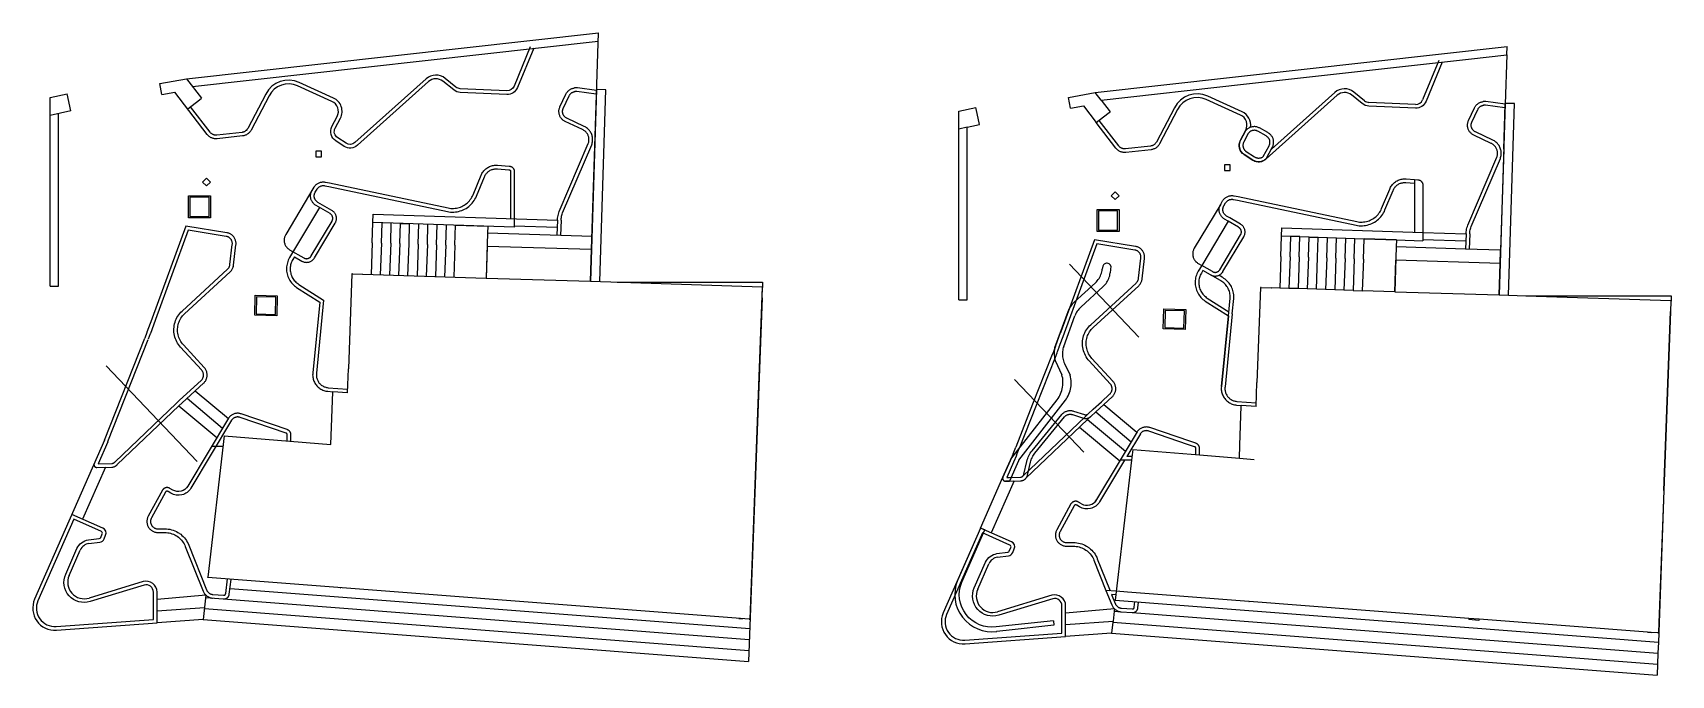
# Model space of a CAD drawing. Header units: inches. Extents: x 438 to 4290, y 203 to 1969.
# Drawn here: x 1572 to 3357, y 227 to 927 of the extents above; entities that cross this region are included whole.
import ezdxf

# ---------------------------------------------------------------- set-up
doc = ezdxf.new("R2010")
doc.units = ezdxf.units.IN
doc.layers.add('element', color=20, linetype='Continuous')

# ---------------------------------------------------------------- blocks, each defined once
blk = doc.blocks.new('fewsfwf')
for p, q in [((-58, -3411.5), (-57.8, -3409.9)), ((-57.4, -3406.7), (-57.8, -3409.9)), ((-57, -3405.9), (-57.4, -3406.7)), ((-56.5, -3405.2), (-57, -3405.9)), ((-55.9, -3404.6), (-56.5, -3405.2)), ((-55.1, -3404.1), (-55.9, -3404.6)), ((-54.3, -3403.8), (-55.1, -3404.1)), ((-53.4, -3403.6), (-54.3, -3403.8)), ((-52.5, -3403.6), (-53.4, -3403.6)), ((-51.5, -3403.8), (-52.5, -3403.6)), ((-50.5, -3404.2), (-51.5, -3403.8)), ((-49.6, -3404.9), (-50.5, -3404.2)), ((-48.9, -3405.7), (-49.6, -3404.9)), ((-48.4, -3406.7), (-49.2, -3414.1)), ((-48.4, -3406.7), (-48.9, -3405.7)), ((-88.6, -3446.1), (-65.4, -3424.8)), ((-65.4, -3424.8), (-64.3, -3423.7)), ((-64.3, -3423.7), (-63.3, -3422.6)), ((-63.3, -3422.6), (-62.3, -3421.3)), ((-62.3, -3421.3), (-61.4, -3420.1)), ((-61.4, -3420.1), (-60.6, -3418.7)), ((-60.6, -3418.7), (-59.9, -3417.4)), ((-59.9, -3417.4), (-59.3, -3415.9)), ((-59.3, -3415.9), (-58.8, -3414.5)), ((-58.8, -3414.5), (-58.4, -3413)), ((-58.4, -3413), (-58, -3411.5)), ((-56.8, -3428.9), (-55.7, -3427.8)), ((-55.7, -3427.8), (-54.7, -3426.7)), ((-54.7, -3426.7), (-53.7, -3425.5)), ((-53.7, -3425.5), (-52.9, -3424.2)), ((-52.9, -3424.2), (-52.1, -3422.9)), ((-52.1, -3422.9), (-51.4, -3421.5)), ((-51.4, -3421.5), (-50.8, -3420.1)), ((-50.8, -3420.1), (-50.2, -3418.6)), ((-50.2, -3418.6), (-49.8, -3417.1)), ((-49.8, -3417.1), (-49.5, -3415.6)), ((-49.5, -3415.6), (-49.2, -3414.1)), ((-81.4, -3451.5), (-56.8, -3428.9)), ((-109.5, -3495.4), (-94, -3453.3)), ((-99.9, -3494.1), (-87.7, -3460.9)), ((-92.4, -3450.6), (-94, -3453.3)), ((-91.6, -3449.4), (-92.4, -3450.6)), ((-90.6, -3448.2), (-91.6, -3449.4)), ((-89.6, -3447.1), (-90.6, -3448.2)), ((-88.6, -3446.1), (-89.6, -3447.1)), ((-87.1, -3459.5), (-87.7, -3460.9)), ((-86.5, -3458.3), (-87.1, -3459.5)), ((-85.9, -3457), (-86.5, -3458.3)), ((-85.1, -3455.8), (-85.9, -3457)), ((-84.3, -3454.6), (-85.1, -3455.8)), ((-83.4, -3453.5), (-84.3, -3454.6)), ((-82.4, -3452.5), (-83.4, -3453.5)), ((-81.4, -3451.5), (-82.4, -3452.5)), ((-110.2, -3499.3), (-110.3, -3500.8)), ((-110.1, -3497.8), (-110.2, -3499.3)), ((-109.8, -3496.4), (-110.1, -3497.8)), ((-109.5, -3495.4), (-109.8, -3496.4)), ((-101, -3498.3), (-101.2, -3499.8)), ((-100.7, -3496.9), (-101, -3498.3)), ((-100.3, -3495.4), (-100.7, -3496.9)), ((-99.9, -3494.1), (-100.3, -3495.4)), ((-110.3, -3500.8), (-110.3, -3502.2)), ((-110.3, -3502.2), (-110.3, -3503.7)), ((-110.3, -3503.7), (-110.1, -3505.2)), ((-110.1, -3505.2), (-109.8, -3506.6)), ((-109.8, -3506.6), (-109.5, -3508)), ((-109.5, -3508), (-109.1, -3509.5)), ((-109.1, -3509.5), (-101.8, -3525.1)), ((-101.2, -3499.8), (-101.3, -3501.2)), ((-101.3, -3501.2), (-101.3, -3502.7)), ((-101.3, -3502.7), (-101.3, -3504.2)), ((-101.3, -3504.2), (-101.1, -3505.6)), ((-101.1, -3505.6), (-100.9, -3507.1)), ((-100.9, -3507.1), (-100.5, -3508.5)), ((-100.5, -3508.5), (-100.1, -3509.9)), ((-100.1, -3509.9), (-99.6, -3511.3)), ((-99.6, -3511.3), (-99, -3512.7)), ((-99, -3512.7), (-92.8, -3525.6)), ((-101.4, -3526.9), (-101.8, -3525.1)), ((-101.4, -3527), (-101.8, -3525.1)), ((-101, -3528.8), (-101.4, -3526.9)), ((-101, -3528.8), (-101.4, -3527)), ((-100.8, -3530.7), (-101, -3528.8)), ((-100.8, -3530.8), (-101, -3528.8)), ((-100.7, -3532.7), (-100.8, -3530.7)), ((-100.7, -3532.7), (-100.8, -3530.8)), ((-100.8, -3536.5), (-100.7, -3534.6)), ((-100.8, -3536.5), (-100.7, -3534.6)), ((-100.7, -3534.6), (-100.7, -3532.7)), ((-100.7, -3534.6), (-100.7, -3532.7)), ((-92.4, -3527.4), (-92.8, -3525.6)), ((-92, -3529.3), (-92.4, -3527.4)), ((-91.8, -3531.2), (-92, -3529.3)), ((-91.7, -3533.1), (-91.8, -3531.2)), ((-91.8, -3537), (-91.7, -3535.1)), ((-91.7, -3535.1), (-91.7, -3533.1)), ((-148.8, -3618.2), (-98.1, -3552.9)), ((-147.2, -3604.1), (-107.1, -3552.4)), ((-107.1, -3552.4), (-106, -3550.8)), ((-106, -3550.8), (-104.9, -3549.2)), ((-104.9, -3549.2), (-104, -3547.5)), ((-104, -3547.5), (-103.2, -3545.8)), ((-103.2, -3545.8), (-102.5, -3544)), ((-102.5, -3544), (-101.9, -3542.2)), ((-102.5, -3544), (-102.5, -3544)), ((-101.9, -3542.2), (-101.4, -3540.3)), ((-101.9, -3542.2), (-101.4, -3540.3)), ((-101.9, -3542.2), (-101.9, -3542.2)), ((-101.4, -3540.3), (-101.1, -3538.4)), ((-101.4, -3540.3), (-101.1, -3538.4)), ((-101.1, -3538.4), (-100.8, -3536.5)), ((-101.1, -3538.4), (-100.8, -3536.5)), ((-98.1, -3552.9), (-97, -3551.3)), ((-97, -3551.3), (-96, -3549.7)), ((-96, -3549.7), (-95, -3548)), ((-95, -3548), (-94.2, -3546.3)), ((-94.2, -3546.3), (-93.5, -3544.5)), ((-93.5, -3544.5), (-92.9, -3542.6)), ((-92.9, -3542.6), (-92.4, -3540.8)), ((-92.4, -3540.8), (-92.1, -3538.9)), ((-92.1, -3538.9), (-91.8, -3537)), ((-157.4, -3617.2), (-147.2, -3604.1)), ((-166.2, -3636.8), (-158.4, -3618.9)), ((-149.1, -3618.8), (-158.8, -3640.9)), ((-158.2, -3618.4), (-158.4, -3618.9)), ((-157.9, -3618), (-158.2, -3618.4)), ((-157.7, -3617.6), (-157.9, -3617.9)), ((-157.9, -3617.9), (-157.9, -3618)), ((-157.7, -3617.6), (-157.4, -3617.2)), ((-149, -3618.5), (-149.1, -3618.6)), ((-148.9, -3618.3), (-149, -3618.5)), ((-148.8, -3618.2), (-148.9, -3618.3)), ((-166.4, -3637.3), (-166.5, -3637.5)), ((-166.5, -3637.5), (-166.5, -3637.7)), ((-166.5, -3637.7), (-166.5, -3637.9)), ((-166.5, -3637.9), (-166.5, -3638.1)), ((-166.5, -3638.1), (-166.5, -3638.3)), ((-166.5, -3638.3), (-166.4, -3638.5)), ((-166.3, -3636.9), (-166.4, -3637.1)), ((-166.4, -3637.1), (-166.4, -3637.3)), ((-166.4, -3638.5), (-166.4, -3638.7)), ((-166.4, -3638.7), (-166.4, -3638.9)), ((-166.4, -3638.9), (-166.3, -3639)), ((-166.2, -3636.8), (-166.3, -3636.9)), ((-166.3, -3639), (-166.2, -3639.2)), ((-166.2, -3639.2), (-166.1, -3639.4)), ((-166.1, -3639.4), (-166, -3639.6)), ((-166, -3639.6), (-165.9, -3639.7)), ((-165.9, -3639.7), (-165.8, -3639.9)), ((-165.8, -3639.9), (-165.7, -3640)), ((-165.7, -3640), (-165.5, -3640.2)), ((-165.5, -3640.2), (-165.4, -3640.3)), ((-165.4, -3640.3), (-165.2, -3640.4)), ((-165.2, -3640.4), (-165.1, -3640.5)), ((-165.1, -3640.5), (-164.9, -3640.6)), ((-164.9, -3640.6), (-164.7, -3640.7)), ((-164.7, -3640.7), (-164.6, -3640.8)), ((-164.6, -3640.8), (-164.4, -3640.8)), ((-164.4, -3640.8), (-164.2, -3640.9)), ((-164.2, -3640.9), (-164, -3640.9)), ((-164, -3640.9), (-163.8, -3641)), ((-163.8, -3641), (-163.6, -3641)), ((-163.6, -3641), (-163.4, -3641)), ((-158.8, -3640.9), (-163.4, -3641))]:
    blk.add_line(p, q)
blk = doc.blocks.new('DSSEF')
for points in [[(-144.2, -3635.3), (-143.9, -3635), (-143.8, -3634.8), (-143.6, -3634.6), (-143.5, -3634.4), (-143.4, -3634.2), (-143.3, -3633.9), (-143.2, -3633.7), (-143.2, -3633.4), (-140, -3619.4), (-139.6, -3617.9), (-139.1, -3616.3), (-138.6, -3614.8), (-138.5, -3614.7), (-137.9, -3613.3), (-137.1, -3611.9), (-136.3, -3610.5), (-135.4, -3609.1), (-134.4, -3607.9), (-102, -3568.4), (-101.6, -3567.9), (-101.1, -3567.3), (-100.5, -3566.8), (-99.9, -3566.4), (-99.3, -3565.9), (-98.6, -3565.5), (-97.9, -3565.2), (-97.3, -3564.9), (-96.5, -3564.6), (-95.8, -3564.4), (-95.1, -3564.3), (-94.3, -3564.1), (-93.6, -3564.1), (-92.8, -3564), (-92.1, -3564.1), (-91.3, -3564.1), (-90.6, -3564.3), (-89.8, -3564.4), (-89.2, -3564.6), (-77.2, -3568.5), (-76.9, -3568.6), (-76.6, -3568.7), (-76.4, -3568.7), (-76.1, -3568.7), (-75.9, -3568.7), (-75.6, -3568.7), (-75.4, -3568.7), (-75.1, -3568.7), (-74.9, -3568.6), (-74.7, -3568.5), (-74.4, -3568.5), (-74.2, -3568.4), (-74, -3568.2), (-73.8, -3568.1), (-73.5, -3567.9)], [(-141.1, -3637.9), (-140.8, -3637.5), (-140.5, -3637.1), (-140.2, -3636.7), (-139.9, -3636.2), (-139.7, -3635.8), (-139.7, -3635.7), (-139.5, -3635.3), (-139.4, -3634.8), (-139.3, -3634.3), (-136.1, -3620.3), (-135.8, -3619), (-135.4, -3617.7), (-134.9, -3616.4), (-134.8, -3616.3), (-134.3, -3615.1), (-133.6, -3613.8), (-132.9, -3612.6), (-132.1, -3611.5), (-131.3, -3610.4), (-99, -3571), (-98.7, -3570.6), (-98.3, -3570.2), (-97.9, -3569.9), (-97.5, -3569.6), (-97.1, -3569.3), (-96.7, -3569), (-96.2, -3568.8), (-95.8, -3568.6), (-95.3, -3568.4), (-94.8, -3568.3), (-94.3, -3568.2), (-93.8, -3568.1), (-93.3, -3568.1), (-92.8, -3568), (-92.3, -3568.1), (-91.8, -3568.1), (-91.3, -3568.2), (-90.8, -3568.3), (-90.3, -3568.4), (-78.3, -3572.3), (-77.9, -3572.5), (-77.4, -3572.6), (-76.9, -3572.7), (-76.4, -3572.7), (-75.9, -3572.7), (-75.4, -3572.7), (-74.9, -3572.7), (-74.4, -3572.6), (-73.9, -3572.5), (-73.4, -3572.4), (-73, -3572.2), (-72.5, -3572), (-72.1, -3571.8), (-71.6, -3571.5), (-71.2, -3571.3)], [(-70.5, -3570.7), (-70.8, -3570.9), (-71.2, -3571.2)]]:
    blk.add_lwpolyline(points)
blk = doc.blocks.new('EFWEF')
at = {"layer": 'element'}
for points in [[(128.8, -3273), (128.9, -3272.3), (128.9, -3271.5), (128.8, -3270.7), (128.7, -3269.9), (128.6, -3269.1), (128.4, -3268.4), (128.2, -3267.6), (127.9, -3266.9), (127.5, -3266.2), (127.2, -3265.5), (126.7, -3264.9), (126.3, -3264.2), (125.8, -3263.6), (125.2, -3263.1), (124.6, -3262.5), (124, -3262.1), (123.4, -3261.6), (122.7, -3261.2), (113.5, -3256.1), (112.8, -3255.8), (112.1, -3255.5), (111.4, -3255.2), (110.7, -3255), (109.9, -3254.8), (109.1, -3254.7), (108.4, -3254.6), (107.6, -3254.6), (106.8, -3254.7), (106, -3254.7), (105.3, -3254.9), (104.5, -3255.1), (103.8, -3255.3), (103.1, -3255.6), (102.4, -3255.9), (101.7, -3256.2), (101, -3256.7), (100.4, -3257.1), (99.8, -3257.6), (99.2, -3258.1), (98.7, -3258.7), (98.2, -3259.3), (97.8, -3259.9), (92.8, -3269.5), (92.4, -3270.2), (92.1, -3270.9), (91.9, -3271.6), (91.7, -3272.4), (91.6, -3273.1), (91.5, -3273.9), (91.4, -3274.7), (91.4, -3275.4), (91.5, -3276.2), (91.6, -3277), (91.7, -3277.7), (91.9, -3278.5), (92.2, -3279.2), (92.5, -3279.9), (92.8, -3280.6), (93.2, -3281.3), (93.6, -3281.9), (94.1, -3282.6), (94.6, -3283.2), (95.1, -3283.7), (95.7, -3284.2), (96.3, -3284.7), (96.9, -3285.1), (106.1, -3291), (106.8, -3291.4), (107.5, -3291.8), (108.2, -3292.1), (108.9, -3292.4), (109.7, -3292.6), (110.4, -3292.7), (111.2, -3292.8), (112, -3292.9), (112.8, -3292.9), (113.6, -3292.9), (114.3, -3292.8), (115.1, -3292.7), (115.9, -3292.5), (116.6, -3292.2), (117.3, -3292), (118, -3291.6), (118.7, -3291.2), (119.4, -3290.8), (120, -3290.4), (120.6, -3289.9), (127.4, -3277.5), (127.8, -3276.8), (128.1, -3276.1), (128.3, -3275.3), (128.5, -3274.6), (128.7, -3273.8)], [(124.8, -3272.6), (124.9, -3272.1), (124.9, -3271.6), (124.9, -3271), (124.8, -3270.5), (124.7, -3270), (124.6, -3269.5), (124.4, -3269), (124.2, -3268.5), (124, -3268), (123.7, -3267.6), (123.4, -3267.1), (123.1, -3266.7), (122.8, -3266.3), (122.4, -3266), (122, -3265.6), (121.6, -3265.3), (121.2, -3265), (120.7, -3264.7), (111.6, -3259.7), (111.1, -3259.4), (110.7, -3259.2), (110.2, -3259), (109.7, -3258.9), (109.2, -3258.8), (108.7, -3258.7), (108.1, -3258.6), (107.6, -3258.6), (107.1, -3258.7), (106.6, -3258.7), (106.1, -3258.8), (105.6, -3258.9), (105.1, -3259.1), (104.6, -3259.3), (104.2, -3259.5), (103.7, -3259.7), (103.3, -3260), (102.8, -3260.3), (102.4, -3260.6), (102.1, -3261), (101.7, -3261.3), (101.4, -3261.7), (101.2, -3262), (96.3, -3271.3), (96.1, -3271.8), (95.9, -3272.3), (95.7, -3272.8), (95.6, -3273.3), (95.5, -3273.8), (95.4, -3274.3), (95.4, -3274.8), (95.4, -3275.3), (95.4, -3275.8), (95.5, -3276.3), (95.6, -3276.8), (95.7, -3277.3), (95.9, -3277.8), (96.1, -3278.3), (96.3, -3278.8), (96.6, -3279.2), (96.9, -3279.6), (97.2, -3280.1), (97.5, -3280.4), (97.9, -3280.8), (98.3, -3281.2), (98.7, -3281.5), (99.1, -3281.8), (108.2, -3287.6), (108.7, -3287.9), (109.2, -3288.2), (109.7, -3288.4), (110.2, -3288.5), (110.7, -3288.7), (111.2, -3288.8), (111.7, -3288.9), (112.2, -3288.9), (112.7, -3288.9), (113.2, -3288.9), (113.8, -3288.8), (114.3, -3288.7), (114.8, -3288.6), (115.3, -3288.5), (115.7, -3288.3), (116.2, -3288.1), (116.7, -3287.8), (117.1, -3287.5), (117.5, -3287.3), (123.9, -3275.6), (124.1, -3275.1), (124.3, -3274.6), (124.5, -3274.1), (124.6, -3273.6), (124.8, -3273.1)]]:
    blk.add_lwpolyline(points, close=True, dxfattribs=at)

msp = doc.modelspace()

# ---------------------------------------------------------------- linework, layer by layer
for p, q in [((1739.44046, 877.13638), (2188.18497, 927.35157)), ((1745.82825, 868.79501), (2187.90073, 918.26359)), ((2180.79207, 690.97302), (2188.18497, 927.35157)), ((2729.59709, 862.22585), (3178.3416, 912.44104)), ((3178.05736, 903.35306), (3178.3416, 912.44104)), ((2891.18367, 871.25146), (3136.22993, 898.67251)), ((3104.10232, 897.02114), (3086.37603, 854.20865)), ((3136.22993, 898.67251), (3178.05736, 903.35306)), ((3178.05736, 903.35306), (3176.37107, 849.43587)), ((1710.20812, 871.88571), (1739.44046, 877.13638)), ((1739.44046, 877.13638), (1755.67934, 855.93116)), ((1590.74028, 856.76925), (1609.32582, 860.86269)), ((1613.41259, 842.30741), (1609.32582, 860.86269)), ((1712.32959, 860.07473), (1710.20812, 871.88571)), ((1712.32959, 860.07473), (1726.61057, 862.63986)), ((2186.25164, 865.34572), (2179.7192, 656.47926)), ((2196.24675, 865.03312), (2186.25164, 865.34572)), ((2189.71414, 656.1612), (2196.24675, 865.03312)), ((2700.36474, 856.97519), (2729.59709, 862.22585)), ((2735.98488, 853.88448), (2729.59709, 862.22585)), ((2735.98488, 853.88448), (2891.18367, 871.25146)), ((2889.59589, 841.33462), (2852.19214, 858.24319)), ((2990.68739, 862.22134), (2921.52858, 800.36968)), ((3023.14726, 853.24956), (3011.41332, 862.737)), ((1590.74028, 651.29611), (1590.74028, 856.76925)), ((1613.41259, 842.30741), (1590.74028, 837.31387)), ((1599.74028, 651.29611), (1599.74028, 839.29611)), ((1740.59448, 844.37924), (1753.29752, 854.10717)), ((1753.29752, 854.10717), (1755.67934, 855.93116)), ((2580.89691, 841.85872), (2599.48245, 845.95216)), ((2580.89691, 822.40334), (2580.89691, 841.85872)), ((2600.97215, 839.18841), (2599.48245, 845.95216)), ((2702.48622, 845.1642), (2700.36474, 856.97519)), ((2702.48622, 845.1642), (2716.76719, 847.72933)), ((2716.76719, 847.72933), (2730.75111, 829.46871)), ((2730.75111, 829.46871), (2743.45415, 839.19665)), ((2735.98488, 853.88448), (2745.83597, 841.02063)), ((2743.45415, 839.19665), (2745.83597, 841.02063)), ((3078.63824, 849.27655), (3027.83086, 851.47799)), ((3176.40827, 850.43519), (3170.95464, 676.0623)), ((3174.83878, 800.44292), (3176.37107, 849.43587)), ((3186.40338, 850.12259), (3176.40827, 850.43519)), ((3179.87077, 641.25067), (3186.40338, 850.12259)), ((2589.89691, 824.38558), (2580.89691, 822.40334)), ((2580.89691, 646.72896), (2580.89691, 822.40334)), ((2589.89691, 824.38558), (2595.05935, 825.5226)), ((2589.89691, 756.59288), (2589.89691, 824.38558)), ((2595.05935, 825.5226), (2603.56922, 827.39688)), ((2603.56922, 827.39688), (2600.97215, 839.18841)), ((2184.21304, 800.35416), (2184.21945, 800.36921)), ((3174.83878, 800.44292), (3171.40024, 690.50016)), ((3062.86674, 767.67687), (3063.97044, 767.90861)), ((3063.97044, 767.90861), (3065.08647, 768.07077)), ((3065.08647, 768.07077), (3066.21048, 768.16273)), ((3066.21048, 768.16273), (3067.33803, 768.18412)), ((3067.33803, 768.18412), (3068.46471, 768.13485)), ((3068.46471, 768.13485), (3077.68074, 767.44209)), ((3174.36966, 785.44363), (3174.37608, 785.45868)), ((1878.15134, 758.94381), (1847.39378, 707.41356)), ((2589.89691, 686.67086), (2589.89691, 756.59288)), ((3041.68651, 735.82217), (3050.48465, 757.0714)), ((3050.48465, 757.0714), (3050.9485, 758.09935)), ((3050.9485, 758.09935), (3051.47582, 759.09623)), ((3051.47582, 759.09623), (3052.06453, 760.05814)), ((3052.06453, 760.05814), (3052.71232, 760.98129)), ((3052.71232, 760.98129), (3053.41665, 761.86206)), ((3053.41665, 761.86206), (3054.17475, 762.69699)), ((3054.17475, 762.69699), (3054.98365, 763.48282)), ((3054.98365, 763.48282), (3055.84017, 764.21644)), ((3055.84017, 764.21644), (3056.74095, 764.89499)), ((3056.74095, 764.89499), (3057.68246, 765.5158)), ((3057.68246, 765.5158), (3058.661, 766.07643)), ((3058.661, 766.07643), (3059.67272, 766.57468)), ((3059.67272, 766.57468), (3060.71366, 767.0086)), ((3060.71366, 767.0086), (3061.77973, 767.37647)), ((3061.77973, 767.37647), (3062.86674, 767.67687)), ((2864.65072, 734.20919), (2864.65083, 734.96856)), ((2864.69864, 733.45133), (2864.65072, 734.20919)), ((2864.65083, 734.96856), (2864.69898, 735.7264)), ((2864.79439, 732.69802), (2864.69864, 733.45133)), ((2864.69898, 735.7264), (2864.79495, 736.47968)), ((2864.9376, 731.95228), (2864.79439, 732.69802)), ((2864.79495, 736.47968), (2864.93838, 737.22538)), ((2864.93838, 737.22538), (2865.12869, 737.96051)), ((2865.12869, 737.96051), (2865.36512, 738.68214)), ((2865.36512, 738.68214), (2865.64671, 739.38737)), ((2865.64671, 739.38737), (2865.97234, 740.07337)), ((2865.97234, 740.07337), (2866.34071, 740.73741)), ((2866.34071, 740.73741), (2868.30796, 744.03328)), ((2868.30796, 744.03328), (2868.72476, 744.68311)), ((2868.72476, 744.68311), (2869.18247, 745.30479)), ((2869.18247, 745.30479), (2869.67921, 745.89576)), ((2869.67921, 745.89576), (2870.21293, 746.45356)), ((2870.21293, 746.45356), (2870.78141, 746.97589)), ((2870.78141, 746.97589), (2871.38229, 747.46059)), ((2871.38229, 747.46059), (2872.0131, 747.90564)), ((2872.0131, 747.90564), (2872.67122, 748.30922)), ((2872.67122, 748.30922), (2873.35393, 748.66964)), ((2873.35393, 748.66964), (2874.0584, 748.98541)), ((2874.0584, 748.98541), (2874.78172, 749.25524)), ((2874.78172, 749.25524), (2875.52089, 749.478)), ((2875.52089, 749.478), (2876.27286, 749.65276)), ((2876.27286, 749.65276), (2877.03451, 749.77881)), ((2877.03451, 749.77881), (2877.80268, 749.85563)), ((2877.80268, 749.85563), (2878.57421, 749.8829)), ((2878.57421, 749.8829), (2879.34589, 749.8605)), ((2879.34589, 749.8605), (2880.11453, 749.78852)), ((2880.11453, 749.78852), (2880.87696, 749.66727)), ((2880.87696, 749.66727), (2885.26111, 748.82464)), ((2885.26111, 748.82464), (3014.55323, 721.52126)), ((3039.56606, 731.81862), (3040.35656, 733.10768)), ((3040.35656, 733.10768), (3041.06432, 734.44396)), ((3041.06432, 734.44396), (3041.68651, 735.82217)), ((1738.60502, 716.65635), (1738.60993, 716.65555)), ((1941.81317, 698.514), (1942.50736, 720.70986)), ((1942.50736, 720.70986), (1942.54415, 720.70871)), ((1942.54415, 720.70871), (1942.8404, 729.70383)), ((2096.51908, 715.63758), (1942.54415, 720.70871)), ((1942.8404, 729.70383), (1942.84055, 729.70785)), ((1942.8404, 729.70383), (2143.58024, 723.09251)), ((1951.80846, 698.20139), (1952.50213, 720.38075)), ((1961.80375, 697.88879), (1962.4969, 720.05157)), ((1971.79727, 697.57623), (1972.48991, 719.72245)), ((1971.79904, 697.57618), (1972.48752, 719.58944)), ((1972.48752, 719.58944), (1982.48281, 719.27683)), ((1981.79433, 697.26357), (1982.48645, 719.39322)), ((1991.78962, 696.95096), (1992.48122, 719.06404)), ((2001.78491, 696.63835), (2002.47599, 718.73487)), ((2011.78019, 696.32574), (2012.47076, 718.40569)), ((2021.77548, 696.01313), (2022.46553, 718.07652)), ((2031.77077, 695.70052), (2032.46226, 717.80998)), ((2032.46226, 717.80998), (2067.65483, 716.7093)), ((2067.65483, 716.7093), (2067.41281, 708.97083)), ((2096.51908, 724.64647), (2096.51908, 724.64246)), ((2096.51908, 724.64246), (2096.51908, 715.63758)), ((2096.51908, 716.98242), (2143.32808, 715.44077)), ((2143.58024, 723.09251), (2143.03693, 706.60563)), ((2147.57807, 722.96076), (2147.03476, 706.47389)), ((2865.12769, 731.21709), (2864.9376, 731.95228)), ((2865.3639, 730.49539), (2865.12769, 731.21709)), ((2865.64528, 729.79008), (2865.3639, 730.49539)), ((2865.97071, 729.10398), (2865.64528, 729.79008)), ((2866.33889, 728.43983), (2865.97071, 729.10398)), ((2866.74833, 727.8003), (2866.33889, 728.43983)), ((2867.1974, 727.18795), (2866.74833, 727.8003)), ((2867.68431, 726.60523), (2867.1974, 727.18795)), ((2868.20709, 726.05447), (2867.68431, 726.60523)), ((2868.76367, 725.53788), (2868.20709, 726.05447)), ((2869.3518, 725.05752), (2868.76367, 725.53788)), ((2869.96914, 724.61533), (2869.3518, 725.05752)), ((2870.61321, 724.21307), (2869.96914, 724.61533)), ((2874.29158, 722.07442), (2870.61321, 724.21307)), ((2885.8898, 715.3311), (2874.29158, 722.07442)), ((2886.21264, 715.13035), (2885.8898, 715.3311)), ((2886.52211, 714.90956), (2886.21264, 715.13035)), ((2886.81698, 714.66961), (2886.52211, 714.90956)), ((2887.09607, 714.41146), (2886.81698, 714.66961)), ((2887.35824, 714.13617), (2887.09607, 714.41146)), ((2932.70078, 705.79818), (2932.99703, 714.7933)), ((2932.99703, 714.7933), (2932.99718, 714.79732)), ((2932.99703, 714.7933), (3086.67571, 709.73193)), ((3014.55323, 721.52126), (3016.04185, 721.25559)), ((3016.04185, 721.25559), (3017.54424, 721.08419)), ((3017.54424, 721.08419), (3019.05445, 721.00774)), ((3019.05445, 721.00774), (3020.56648, 721.02655)), ((3020.56648, 721.02655), (3022.07431, 721.14054)), ((3022.07431, 721.14054), (3023.57198, 721.34926)), ((3023.57198, 721.34926), (3025.05353, 721.65188)), ((3025.05353, 721.65188), (3026.51309, 722.0472)), ((3026.51309, 722.0472), (3027.94485, 722.53365)), ((3027.94485, 722.53365), (3029.34313, 723.1093)), ((3029.34313, 723.1093), (3030.70239, 723.77187)), ((3030.70239, 723.77187), (3032.01722, 724.51871)), ((3032.01722, 724.51871), (3033.28242, 725.34688)), ((3033.28242, 725.34688), (3034.49295, 726.25308)), ((3034.49295, 726.25308), (3035.644, 727.23371)), ((3035.644, 727.23371), (3036.73102, 728.28488)), ((3036.73102, 728.28488), (3037.74969, 729.40242)), ((3037.74969, 729.40242), (3038.69595, 730.58189)), ((3038.69595, 730.58189), (3039.56606, 731.81862)), ((1845.73251, 702.17486), (1845.69829, 701.37958)), ((1845.69829, 701.37958), (1845.71663, 700.5918)), ((1845.71663, 700.5918), (1845.71648, 700.58779)), ((1845.71648, 700.58779), (1845.78702, 699.80294)), ((1845.81871, 702.96215), (1845.73251, 702.17486)), ((1845.78702, 699.80294), (1845.78687, 699.79893)), ((1845.78687, 699.79893), (1845.90929, 699.02044)), ((1845.95665, 703.74205), (1845.81871, 702.96215)), ((1845.90929, 699.02044), (1845.90914, 699.01642)), ((1845.90914, 699.01642), (1846.08291, 698.2477)), ((1846.14573, 704.51114), (1845.95665, 703.74205)), ((1846.08291, 698.2477), (1846.08276, 698.24369)), ((1846.08276, 698.24369), (1846.30712, 697.4881)), ((1846.38513, 705.26609), (1846.14573, 704.51114)), ((1846.30712, 697.4881), (1846.30697, 697.48409)), ((1846.30697, 697.48409), (1846.58095, 696.74495)), ((1846.67382, 706.00361), (1846.38513, 705.26609)), ((1846.58095, 696.74495), (1846.5808, 696.74094)), ((1846.58095, 696.74495), (1846.90321, 696.02148)), ((1847.01052, 706.72047), (1846.67382, 706.00361)), ((1847.39378, 707.41356), (1847.01052, 706.72047)), ((1941.81317, 698.514), (1940.52944, 664.02925)), ((1951.80846, 698.20139), (1950.52458, 663.71263)), ((1961.80375, 697.88879), (1960.51972, 663.396)), ((1971.79904, 697.57618), (1970.51486, 663.07938)), ((1971.79727, 697.57623), (1971.79904, 697.57618)), ((1980.51, 662.76276), (1981.79433, 697.26357)), ((1991.78962, 696.95096), (1990.50514, 662.44614)), ((2001.78491, 696.63835), (2000.50028, 662.12952)), ((2067.41281, 708.97083), (2065.88595, 660.10164)), ((2181.24361, 705.41069), (2067.41281, 708.97083)), ((2181.23663, 705.18738), (2181.24257, 705.18719)), ((2181.51797, 714.183), (2181.52391, 714.1828)), ((2728.76165, 701.74582), (2728.76655, 701.74502)), ((2865.41514, 669.16389), (2888.03644, 707.0629)), ((2868.81656, 667.05806), (2891.50361, 705.06722)), ((2887.60246, 713.84482), (2887.35824, 714.13617)), ((2887.82773, 713.53859), (2887.60246, 713.84482)), ((2888.03316, 713.21871), (2887.82773, 713.53859)), ((2888.21792, 712.88646), (2888.03316, 713.21871)), ((2888.03644, 707.0629), (2888.22084, 707.39535)), ((2888.22084, 707.39535), (2888.38382, 707.73881)), ((2888.38382, 707.73881), (2888.52473, 708.09189)), ((2888.52473, 708.09189), (2888.64299, 708.4532)), ((2888.64299, 708.4532), (2888.73813, 708.82126)), ((2888.73813, 708.82126), (2888.80977, 709.19462)), ((2888.80977, 709.19462), (2888.85763, 709.57176)), ((2888.85763, 709.57176), (2888.8815, 709.95117)), ((2891.50361, 705.06722), (2891.78025, 705.56595)), ((2891.78025, 705.56595), (2892.05194, 706.1385)), ((2892.05194, 706.1385), (2892.28683, 706.7271)), ((2892.28683, 706.7271), (2892.48397, 707.32939)), ((2892.48397, 707.32939), (2892.64257, 707.94296)), ((2892.64257, 707.94296), (2892.762, 708.56534)), ((2892.762, 708.56534), (2892.84177, 709.19403)), ((2892.84177, 709.19403), (2892.8736, 709.69998)), ((2931.9698, 683.60348), (2932.66399, 705.79933)), ((2932.66399, 705.79933), (2932.70078, 705.79818)), ((2942.65876, 705.47022), (2932.70078, 705.79818)), ((2941.96509, 683.29087), (2942.65876, 705.47022)), ((2952.65353, 705.14104), (2942.65876, 705.47022)), ((2951.96038, 682.97826), (2952.65353, 705.14104)), ((2952.65353, 705.14104), (2962.64654, 704.81192)), ((2961.9539, 682.6657), (2962.64654, 704.81192)), ((2961.95567, 682.66565), (2962.64415, 704.67891)), ((2962.64415, 704.67891), (2972.63943, 704.3663)), ((2962.64654, 704.81192), (2972.64308, 704.48269)), ((2971.95096, 682.35304), (2972.63943, 704.3663)), ((2972.63943, 704.3663), (2972.64308, 704.48269)), ((2972.64308, 704.48269), (2982.63785, 704.15351)), ((2981.94624, 682.04043), (2982.63785, 704.15351)), ((2982.63785, 704.15351), (2992.63262, 703.82434)), ((2991.94153, 681.72782), (2992.63262, 703.82434)), ((2992.63262, 703.82434), (3002.62739, 703.49516)), ((3001.93682, 681.41521), (3002.62739, 703.49516)), ((3002.62739, 703.49516), (3012.62216, 703.16599)), ((3011.93211, 681.1026), (3012.62216, 703.16599)), ((3012.62216, 703.16599), (3022.61693, 702.83681)), ((3021.9274, 680.78999), (3022.61693, 702.83681)), ((3022.61693, 702.83681), (3022.61889, 702.89945)), ((3057.80768, 701.67781), (3022.61693, 702.83681)), ((3022.61889, 702.89945), (3057.81146, 701.79878)), ((3057.80768, 701.67781), (3057.56944, 694.0603)), ((3057.81146, 701.79878), (3057.80768, 701.67781)), ((3057.80768, 701.67781), (3086.67571, 700.72705)), ((3086.67571, 709.73595), (3086.67571, 709.73193)), ((3086.67571, 709.73193), (3086.67571, 700.72705)), ((3086.67571, 709.73193), (3133.73687, 708.18198)), ((3086.67571, 702.07189), (3133.48471, 700.53025)), ((3133.73687, 708.18198), (3133.19356, 691.6951)), ((3137.7347, 708.05023), (3137.19139, 691.56336)), ((3171.6746, 699.27247), (3171.68054, 699.27227)), ((1846.90321, 696.02148), (1847.27249, 695.32084)), ((1847.27249, 695.32084), (1847.68718, 694.64608)), ((1847.68718, 694.64608), (1848.14547, 694.00015)), ((1848.14547, 694.00015), (1848.64538, 693.38586)), ((1848.64523, 693.38185), (1849.18457, 692.80187)), ((1848.64538, 693.38586), (1849.18472, 692.80588)), ((1849.18457, 692.80187), (1849.76099, 692.25873)), ((1849.18472, 692.80588), (1849.76114, 692.26274)), ((1849.76114, 692.26274), (1850.37214, 691.75881)), ((1850.37214, 691.75881), (1851.01504, 691.29628)), ((1851.01504, 691.29628), (1851.68706, 690.87716)), ((1851.68706, 690.87716), (1867.10109, 681.95654)), ((2011.78019, 696.32574), (2010.49542, 661.81289)), ((2021.77548, 696.01313), (2020.49056, 661.49627)), ((2031.77077, 695.70052), (2030.4857, 661.17965)), ((2066.98359, 694.59462), (2065.88458, 660.0583)), ((2180.81683, 690.97223), (2066.98359, 694.59462)), ((2179.7192, 656.47926), (2180.81683, 690.97223)), ((2589.89691, 671.35965), (2589.89691, 686.67086)), ((2836.23953, 683.33717), (2836.23939, 683.33316)), ((2931.9698, 683.60348), (2930.68607, 649.11872)), ((2941.96509, 683.29087), (2940.68121, 648.8021)), ((2951.96038, 682.97826), (2950.67635, 648.48548)), ((2961.95567, 682.66565), (2960.67149, 648.16885)), ((2961.9539, 682.6657), (2961.95567, 682.66565)), ((2970.66663, 647.85223), (2971.95096, 682.35304)), ((2981.94624, 682.04043), (2980.66177, 647.53561)), ((2991.94153, 681.72782), (2990.65691, 647.21899)), ((3001.93682, 681.41521), (3000.65205, 646.90237)), ((3011.93211, 681.1026), (3010.64719, 646.58574)), ((3021.9274, 680.78999), (3020.64233, 646.26912)), ((3057.56944, 694.0603), (3056.04258, 645.19112)), ((3056.04258, 645.19112), (3057.14021, 679.68409)), ((3170.9487, 676.06249), (3057.14021, 679.68409)), ((3133.19356, 691.6951), (3057.56944, 694.0603)), ((3171.40024, 690.50016), (3133.19356, 691.6951)), ((3170.9487, 676.06249), (3171.3906, 690.19174)), ((3171.3906, 690.19174), (3171.40024, 690.50016)), ((3171.39326, 690.27686), (3171.3992, 690.27666)), ((1919.53973, 664.69415), (1915.68806, 561.22892)), ((1919.53977, 664.69755), (1919.53965, 664.69415)), ((1920.16129, 664.67446), (1919.53977, 664.69755)), ((1920.16129, 664.67446), (2065.88458, 660.0583)), ((1931.16783, 664.3258), (1931.53374, 664.31218)), ((2589.89691, 636.38558), (2589.89691, 671.35965)), ((2776.98329, 595.76293), (2701.45295, 675.04813)), ((2845.59948, 673.79303), (2845.59767, 673.78998)), ((2855.3103, 663.55148), (2855.82495, 663.27552)), ((2855.82495, 663.27552), (2856.41551, 663.0066)), ((2856.41551, 663.0066), (2857.02226, 662.77654)), ((2857.02226, 662.77654), (2857.64265, 662.58631)), ((2857.25772, 667.04601), (2857.60078, 666.86206)), ((2857.60078, 666.86206), (2857.95503, 666.70074)), ((2857.64265, 662.58631), (2858.27407, 662.43671)), ((2857.95503, 666.70074), (2858.31901, 666.56274)), ((2858.27407, 662.43671), (2858.91386, 662.32836)), ((2858.31901, 666.56274), (2858.69116, 666.44862)), ((2858.69116, 666.44862), (2859.06994, 666.35888)), ((2858.91386, 662.32836), (2859.55933, 662.26173)), ((2859.06994, 666.35888), (2859.45373, 666.29389)), ((2859.45373, 666.29389), (2859.84093, 666.25392)), ((2859.55933, 662.26173), (2860.20776, 662.23709)), ((2859.84093, 666.25392), (2860.22991, 666.23914)), ((2860.20776, 662.23709), (2860.85643, 662.25455)), ((2860.22991, 666.23914), (2860.61903, 666.24961)), ((2860.61903, 666.24961), (2861.00665, 666.2853)), ((2860.85643, 662.25455), (2861.5026, 662.31404)), ((2861.00665, 666.2853), (2861.39114, 666.34604)), ((2861.39114, 666.34604), (2861.77088, 666.43158)), ((2861.5026, 662.31404), (2862.14355, 662.4153)), ((2861.77088, 666.43158), (2862.14427, 666.54157)), ((2862.14355, 662.4153), (2862.77659, 662.5579)), ((2862.14427, 666.54157), (2862.50975, 666.67554)), ((2862.50975, 666.67554), (2862.86578, 666.83293)), ((2862.77659, 662.5579), (2863.39904, 662.74126)), ((2862.86578, 666.83293), (2863.21084, 667.01307)), ((2863.21084, 667.01307), (2863.5435, 667.2152)), ((2863.39904, 662.74126), (2864.0083, 662.96458)), ((2863.5435, 667.2152), (2863.86236, 667.43848)), ((2863.86236, 667.43848), (2864.16606, 667.68197)), ((2864.0083, 662.96458), (2864.6018, 663.22695)), ((2864.16606, 667.68197), (2864.45334, 667.94464)), ((2864.45334, 667.94464), (2864.72298, 668.22538)), ((2864.6018, 663.22695), (2865.17703, 663.52725)), ((2864.72298, 668.22538), (2864.97385, 668.52301)), ((2864.97385, 668.52301), (2865.20489, 668.83629)), ((2865.17703, 663.52725), (2865.73159, 663.86421)), ((2865.20489, 668.83629), (2865.41514, 669.16389)), ((2865.73159, 663.86421), (2866.26312, 664.23642)), ((2866.26312, 664.23642), (2866.7694, 664.64232)), ((2866.7694, 664.64232), (2867.2483, 665.08019)), ((2867.2483, 665.08019), (2867.6978, 665.54819)), ((2867.6978, 665.54819), (2868.116, 666.04435)), ((2868.116, 666.04435), (2868.50115, 666.56659)), ((2868.50115, 666.56659), (2868.81656, 667.05806)), ((3170.95464, 676.0623), (3169.87583, 641.56873)), ((3169.87583, 641.56873), (3170.97346, 676.06171)), ((3170.95464, 676.0623), (3170.9487, 676.06249)), ((3170.95464, 676.0623), (3170.97346, 676.06171)), ((1590.74028, 651.29611), (1599.74028, 651.29611)), ((2065.85924, 659.262), (2065.85177, 659.05863)), ((2065.88458, 660.0583), (2179.7192, 656.47926)), ((2179.7192, 656.47926), (2366.62842, 650.53145)), ((2208.69914, 655.55706), (2367.13665, 655.55706)), ((2366.62842, 650.53145), (2353.14887, 288.43069)), ((2366.5647, 638.52745), (2366.94464, 650.52144)), ((2366.94464, 650.52144), (2366.61942, 650.2896)), ((2366.94464, 650.52144), (2366.62842, 650.53145)), ((2367.13665, 655.55706), (2366.91866, 649.70118)), ((2580.89691, 636.38558), (2580.89691, 646.72896)), ((2909.69636, 649.78362), (2905.84468, 546.31839)), ((2909.6964, 649.78702), (2909.69628, 649.78363)), ((2910.31792, 649.76393), (2909.6964, 649.78702)), ((2910.31792, 649.76393), (2921.32446, 649.41527)), ((2921.32446, 649.41527), (2921.69037, 649.40165)), ((2930.68607, 649.11872), (2921.32446, 649.41527)), ((2940.68121, 648.8021), (2930.68607, 649.11872)), ((2950.67635, 648.48548), (2940.68121, 648.8021)), ((2960.67149, 648.16885), (2950.67635, 648.48548)), ((2970.66663, 647.85223), (2960.67149, 648.16885)), ((2980.66177, 647.53561), (2970.66663, 647.85223)), ((2990.65691, 647.21899), (2980.66177, 647.53561)), ((3000.65205, 646.90237), (2990.65691, 647.21899)), ((3010.64719, 646.58574), (3000.65205, 646.90237)), ((3010.64719, 646.58574), (3020.64233, 646.26912)), ((3056.0412, 645.14777), (3020.64233, 646.26912)), ((3056.01586, 644.35147), (3056.0084, 644.1481)), ((3056.04258, 645.19112), (3056.0412, 645.14777)), ((3056.04121, 645.14777), (3169.87583, 641.56873)), ((2366.50278, 638.52942), (2351.74487, 242.08798)), ((2366.18201, 638.53958), (2366.5647, 638.52745)), ((2580.89691, 636.38558), (2589.89691, 636.38558)), ((3169.87583, 641.56873), (3179.87077, 641.25067)), ((3179.87077, 641.25067), (3198.85577, 640.64653)), ((3198.85577, 640.64653), (3357.29328, 640.64653)), ((3198.85577, 640.64653), (3356.78505, 635.62093)), ((3356.77605, 635.37908), (3356.33864, 623.62905)), ((3356.72133, 623.61693), (3357.07529, 634.79065)), ((3356.78505, 635.62093), (3356.77605, 635.37908)), ((3357.10127, 635.61091), (3356.77605, 635.37908)), ((3357.10127, 635.61091), (3356.78505, 635.62093)), ((3357.29328, 640.64653), (3357.07529, 634.79065)), ((3357.07529, 634.79065), (3357.10127, 635.61091)), ((2867.06931, 541.67156), (2874.64839, 618.86401)), ((2867.07112, 541.67461), (2874.6502, 618.86706)), ((2874.64839, 618.86401), (2874.64876, 618.86787)), ((2874.6502, 618.86706), (2874.65058, 618.87092)), ((3349.07712, 428.5631), (3356.33864, 623.62905)), ((3356.65941, 623.61889), (3349.39735, 428.5384)), ((3356.33864, 623.62905), (3356.65941, 623.61889)), ((3356.65941, 623.61889), (3356.72133, 623.61693)), ((1649.8871, 483.22512), (1693.79111, 594.68833)), ((1653.6088, 481.75919), (1697.51281, 593.2224)), ((1750.97442, 460.15565), (1651.60596, 564.46403)), ((1914.70575, 534.84136), (1915.68806, 561.22892)), ((1748.88536, 537.17372), (1784.94421, 507.04004)), ((1756.57719, 550.05408), (1756.99883, 550.82573)), ((1756.99883, 550.82573), (1757.20338, 551.28466)), ((1757.20338, 551.28466), (1757.37871, 551.75552)), ((1757.37871, 551.75552), (1757.52413, 552.23646)), ((1757.52413, 552.23646), (1757.66782, 552.84796)), ((1896.48544, 478.64465), (1898.62176, 536.15242)), ((1914.70575, 534.84136), (1898.62176, 536.15242)), ((2717.29294, 470.2683), (2641.76259, 549.5535)), ((2746.73382, 535.14355), (2747.15546, 535.9152)), ((2747.15546, 535.9152), (2747.36001, 536.37413)), ((2747.36001, 536.37413), (2747.53534, 536.84499)), ((2747.53534, 536.84499), (2747.68076, 537.32594)), ((2747.68076, 537.32594), (2747.82445, 537.93743)), ((2904.86238, 519.93083), (2905.84468, 546.31839)), ((1731.1237, 520.74662), (1772.47524, 486.18243)), ((1733.73008, 523.33636), (1733.74262, 523.34471)), ((1739.97183, 528.98405), (1778.70985, 496.61143)), ((2739.04199, 522.2632), (2775.10084, 492.12951)), ((2887.17361, 478.04275), (2888.7473, 520.40484)), ((2888.7473, 520.40484), (2888.77824, 521.23788)), ((2888.77824, 521.23788), (2888.77839, 521.24189)), ((2904.86238, 519.93083), (2888.77839, 521.24189)), ((2721.28032, 505.83609), (2762.63187, 471.2719)), ((2723.88671, 508.42583), (2723.89924, 508.43418)), ((2730.12845, 514.07352), (2768.86647, 481.7009)), ((1649.8871, 483.22512), (1573.80352, 309.94398)), ((1780.32425, 488.02543), (1762.43656, 334.15526)), ((1780.32425, 488.02543), (1896.48544, 478.64465)), ((2712.5374, 497.50722), (2756.39867, 460.84524)), ((2775.31722, 492.49147), (2775.10084, 492.12951)), ((1778.99223, 476.56738), (1766.72723, 476.56738)), ((2640.04373, 468.31459), (2642.91272, 475.59837)), ((2643.76543, 466.84866), (2646.63442, 474.13244)), ((2770.48087, 473.1149), (2769.14885, 461.65685)), ((2770.48087, 473.1149), (2843.31972, 467.23269)), ((2843.31972, 467.23269), (2886.64206, 463.73413)), ((2886.64206, 463.73413), (2887.17361, 478.04275)), ((1650.96755, 453.84087), (1626.03744, 397.32288)), ((2756.88386, 461.65685), (2730.0345, 416.74428)), ((2769.14885, 461.65685), (2751.38388, 308.84221)), ((2886.64206, 463.73413), (2902.72206, 462.43556)), ((2358.5482, 433.47264), (2358.86842, 433.44793)), ((2359.24072, 443.44893), (2358.92049, 443.47363)), ((2604.56757, 387.51727), (2628.8918, 442.91595)), ((2641.12418, 438.93034), (2616.19407, 382.41235)), ((3349.07712, 428.5631), (3348.70483, 418.56211)), ((3349.39735, 428.5384), (3349.02505, 418.53741)), ((3349.39735, 428.5384), (3349.07712, 428.5631)), ((2708.80114, 416.74279), (2708.67668, 416.74876)), ((2708.85422, 416.73675), (2708.80114, 416.74279)), ((2708.91066, 416.73293), (2708.85422, 416.73675)), ((2709.0616, 416.71313), (2708.91066, 416.73293)), ((2709.19125, 416.69837), (2709.0616, 416.71313)), ((2709.23638, 416.69021), (2709.19125, 416.69837)), ((2709.28438, 416.68392), (2709.23638, 416.69021)), ((2709.44413, 416.65266), (2709.28438, 416.68392)), ((2709.57762, 416.62853), (2709.44413, 416.65266)), ((2709.61476, 416.61927), (2709.57762, 416.62853)), ((2709.6543, 416.61153), (2709.61476, 416.61927)), ((2709.82312, 416.56733), (2709.6543, 416.61153)), ((2709.95859, 416.53356), (2709.82312, 416.56733)), ((2709.98779, 416.52422), (2709.95859, 416.53356)), ((2710.01894, 416.51606), (2709.98779, 416.52422)), ((2710.19791, 416.45697), (2710.01894, 416.51606)), ((2710.33254, 416.41389), (2710.19791, 416.45697)), ((2710.35396, 416.40545), (2710.33254, 416.41389)), ((2710.37686, 416.39789), (2710.35396, 416.40545)), ((2710.56926, 416.32066), (2710.37686, 416.39789)), ((2710.69785, 416.27001), (2710.56926, 416.32066)), ((2710.71175, 416.26346), (2710.69785, 416.27001)), ((2710.72666, 416.25747), (2710.71175, 416.26346)), ((2710.94407, 416.15391), (2710.72666, 416.25747)), ((2711.05298, 416.10255), (2710.94407, 416.15391)), ((2711.05971, 416.09882), (2711.05298, 416.10255)), ((2711.06695, 416.09537), (2711.05971, 416.09882)), ((2711.39639, 415.91222), (2711.06695, 416.09537)), ((2714.46103, 414.08013), (2711.39639, 415.91222)), ((3348.70483, 418.56211), (3343.70333, 284.20704)), ((3349.02505, 418.53741), (3344.02356, 284.18234)), ((3348.70483, 418.56211), (3349.02505, 418.53741)), ((1648.12491, 387.6248), (1614.41094, 402.4278)), ((1649.49473, 375.82031), (1651.20649, 379.71887)), ((2604.56757, 387.51727), (2563.96015, 295.03346)), ((2638.28154, 372.71428), (2604.56757, 387.51727)), ((1611.32643, 335.70571), (1623.57153, 363.59405)), ((1632.92917, 370.65849), (1644.81591, 372.28809)), ((2623.0858, 355.74796), (2634.97254, 357.37756)), ((2639.65136, 360.90978), (2641.36312, 364.80834)), ((2601.48306, 320.79518), (2613.72816, 348.68352)), ((1692.04242, 329.29679), (1633.07349, 311.25663)), ((1762.40484, 333.65303), (1762.43656, 334.15526)), ((1762.40484, 333.65303), (1762.46278, 334.15221)), ((2352.57927, 288.1603), (1762.40484, 333.65303)), ((1762.40928, 333.69126), (1762.40727, 333.69142)), ((1762.43656, 334.15526), (1762.46278, 334.15221)), ((1786.74453, 321.78411), (2353.08513, 278.09155)), ((1906.80198, 322.52239), (1906.80158, 322.51166)), ((1906.8152, 322.52137), (1906.80158, 322.51166)), ((1906.80158, 322.51166), (1907.07151, 322.50161)), ((1707.20527, 284.36263), (1707.20527, 317.72111)), ((1760.52716, 314.30312), (1707.20527, 309.82439)), ((1760.52716, 314.30312), (1757.2889, 287.9496)), ((1760.21895, 311.79487), (2352.63838, 266.09036)), ((2682.19905, 314.38627), (2623.23012, 296.34611)), ((2751.38388, 308.84221), (3343.24176, 263.18103)), ((2752.56147, 318.7425), (2752.59319, 319.24473)), ((2753.05678, 318.70432), (2752.56147, 318.7425)), ((2764.86608, 317.79402), (2752.56147, 318.7425)), ((2896.9586, 307.61186), (2764.86608, 317.79402)), ((2896.9586, 307.61186), (2896.9582, 307.60113)), ((2896.97182, 307.61084), (2896.9582, 307.60113)), ((2896.9582, 307.60113), (2897.22814, 307.59108)), ((2897.22814, 307.59108), (2896.9586, 307.61186)), ((3136.85553, 289.11976), (2897.22814, 307.59108)), ((1707.20527, 297.29484), (1758.90076, 301.06723)), ((1757.2889, 287.9496), (1707.20527, 284.36263)), ((1757.2889, 287.9496), (2351.74487, 242.08798)), ((1758.75393, 299.87224), (2352.19162, 254.08917)), ((2341.16325, 289.04028), (2341.15718, 288.8771)), ((2341.15718, 288.8771), (2345.26318, 288.72425)), ((2353.14887, 288.43069), (2352.57927, 288.1603)), ((2352.57927, 288.1603), (2353.45743, 288.09255)), ((2353.49463, 289.09187), (2353.17441, 289.11658)), ((2353.86693, 299.09287), (2353.5467, 299.11757)), ((2697.3619, 269.4521), (2697.3619, 302.81059)), ((2750.68379, 299.39259), (2697.3619, 294.91387)), ((2697.3619, 282.38431), (2749.05739, 286.1567)), ((2749.05739, 286.1567), (2748.91055, 284.96171)), ((2750.37558, 296.88434), (2749.05739, 286.1567)), ((2750.68379, 299.39259), (2750.37558, 296.88434)), ((2750.37558, 296.88434), (2757.82793, 296.3094)), ((2769.71876, 295.39204), (3342.79501, 251.17983)), ((3136.85553, 289.11976), (3136.80643, 287.8008)), ((3147.78252, 286.954), (3136.80643, 287.8008)), ((3147.83165, 288.27368), (3136.85553, 289.11976)), ((3147.83165, 288.27368), (3147.78252, 286.954)), ((3331.31988, 274.12976), (3147.83165, 288.27368)), ((1597.52528, 276.35892), (1707.20527, 284.36263)), ((2587.68191, 261.44839), (2697.3619, 269.4521)), ((2747.44552, 273.03908), (2697.3619, 269.4521)), ((2748.91055, 284.96171), (2747.44552, 273.03908)), ((2747.44552, 273.03908), (3341.90149, 227.17745)), ((2748.91055, 284.96171), (3342.34825, 239.17864)), ((3331.31988, 274.12976), (3331.31381, 273.96657)), ((3331.31381, 273.96657), (3335.41981, 273.81372)), ((3335.41981, 273.81372), (3331.31988, 274.12976)), ((3342.7359, 273.24977), (3335.41981, 273.81372)), ((3343.3055, 273.52017), (3342.7359, 273.24977)), ((3342.7359, 273.24977), (3343.61406, 273.18202)), ((3343.61406, 273.18202), (3343.24176, 263.18103)), ((3343.33103, 274.20605), (3343.3055, 273.52017)), ((3343.70333, 284.20704), (3343.33103, 274.20605)), ((3343.65126, 274.18135), (3343.33103, 274.20605)), ((3343.65126, 274.18135), (3343.61406, 273.18202)), ((3344.02356, 284.18234), (3343.65126, 274.18135)), ((3344.02356, 284.18234), (3343.70333, 284.20704)), ((3342.79501, 251.17983), (3342.34825, 239.17864)), ((3343.24176, 263.18103), (3342.79501, 251.17983)), ((3342.34825, 239.17864), (3341.90149, 227.17745))]:
    msp.add_line(p, q)
at = {"color": 252, "true_color": 0x939598}
for p, q in [((1880.31722, 798.26044), (1880.31722, 792.26044)), ((1886.31722, 798.26044), (1880.31722, 798.26044)), ((1880.31722, 792.26044), (1886.31722, 792.26044)), ((1886.31722, 792.26044), (1886.31722, 798.26044)), ((1756.89539, 764.71385), (1761.13803, 768.95649)), ((1761.13803, 768.95649), (1765.38067, 764.71385)), ((2870.47385, 783.34991), (2870.47385, 777.34991)), ((2876.47385, 783.34991), (2870.47385, 783.34991)), ((2870.47385, 777.34991), (2876.47385, 777.34991)), ((2876.47385, 777.34991), (2876.47385, 783.34991)), ((1756.89539, 764.71385), (1761.13803, 760.47121)), ((1761.13803, 760.47121), (1765.38067, 764.71385)), ((2747.05201, 749.80332), (2751.29465, 754.04596)), ((2751.29465, 754.04596), (2755.53729, 749.80332)), ((1741.38067, 725.71385), (1741.38067, 749.71385)), ((1741.38067, 749.71385), (1765.38067, 749.71385)), ((1763.88067, 748.21385), (1742.88067, 748.21385)), ((1742.88067, 748.21385), (1742.88067, 727.21385)), ((1763.88067, 727.21385), (1763.88067, 748.21385)), ((1765.38067, 749.71385), (1765.38067, 725.71385)), ((2731.53729, 710.80332), (2731.53729, 734.80332)), ((2731.53729, 734.80332), (2755.53729, 734.80332)), ((2754.03729, 733.30332), (2733.03729, 733.30332)), ((2733.03729, 733.30332), (2733.03729, 712.30332)), ((2747.05201, 749.80332), (2751.29465, 745.56068)), ((2751.29465, 745.56068), (2755.53729, 749.80332)), ((2754.03729, 712.30332), (2754.03729, 733.30332)), ((2755.53729, 734.80332), (2755.53729, 710.80332)), ((2866.34071, 740.73741), (2837.55041, 692.50303)), ((1765.38067, 725.71385), (1741.38067, 725.71385)), ((1742.88067, 727.21385), (1763.88067, 727.21385)), ((2874.29158, 722.07442), (2845.59948, 673.79303)), ((2755.53729, 710.80332), (2731.53729, 710.80332)), ((2733.03729, 712.30332), (2754.03729, 712.30332)), ((2835.88914, 687.26433), (2835.85492, 686.46905)), ((2835.85492, 686.46905), (2835.87326, 685.68128)), ((2835.87326, 685.68128), (2835.87311, 685.67726)), ((2835.87311, 685.67726), (2835.94365, 684.89241)), ((2835.97533, 688.05163), (2835.88914, 687.26433)), ((2835.94365, 684.89241), (2835.9435, 684.8884)), ((2835.9435, 684.8884), (2836.06592, 684.10991)), ((2836.11327, 688.83152), (2835.97533, 688.05163)), ((2836.06592, 684.10991), (2836.06577, 684.10589)), ((2836.06577, 684.10589), (2836.23953, 683.33717)), ((2836.30236, 689.60062), (2836.11327, 688.83152)), ((2836.23939, 683.33316), (2836.46375, 682.57757)), ((2836.54176, 690.35556), (2836.30236, 689.60062)), ((2836.46375, 682.57757), (2836.4636, 682.57356)), ((2836.4636, 682.57356), (2836.73758, 681.83442)), ((2836.83045, 691.09308), (2836.54176, 690.35556)), ((2836.73758, 681.83442), (2836.73743, 681.83041)), ((2836.73758, 681.83442), (2837.05984, 681.11095)), ((2837.16715, 691.80994), (2836.83045, 691.09308)), ((2837.05984, 681.11095), (2837.42912, 680.41031)), ((2837.55041, 692.50303), (2837.16715, 691.80994)), ((2837.42912, 680.41031), (2837.84381, 679.73555)), ((2837.84381, 679.73555), (2838.3021, 679.08962)), ((2838.3021, 679.08962), (2838.80201, 678.47533)), ((2838.80186, 678.47132), (2839.3412, 677.89134)), ((2838.80201, 678.47533), (2839.34135, 677.89535)), ((2839.3412, 677.89134), (2839.91762, 677.3482)), ((2839.34135, 677.89535), (2839.91777, 677.35221)), ((2839.91777, 677.35221), (2840.52877, 676.84828)), ((2840.52877, 676.84828), (2841.17167, 676.38575)), ((2841.17167, 676.38575), (2841.84369, 675.96663)), ((2841.84369, 675.96663), (2845.59948, 673.79303)), ((1813.60654, 619.48317), (1814.28831, 641.28192)), ((1814.28831, 641.28192), (1838.27658, 640.53167)), ((1815.74069, 639.73576), (1815.1527, 620.93555)), ((1836.73043, 639.0793), (1815.74069, 639.73576)), ((1836.14244, 620.27908), (1836.73043, 639.0793)), ((1838.27658, 640.53167), (1837.59481, 618.73292)), ((2803.76317, 604.57264), (2804.44494, 626.37139)), ((2804.44494, 626.37139), (2828.43321, 625.62114)), ((2828.43321, 625.62114), (2827.75144, 603.82239)), ((1837.59481, 618.73292), (1813.60654, 619.48317)), ((1815.1527, 620.93555), (1836.14244, 620.27908)), ((2805.89732, 624.82524), (2805.30933, 606.02502)), ((2826.88706, 624.16877), (2805.89732, 624.82524)), ((2826.29907, 605.36855), (2826.88706, 624.16877)), ((2827.75144, 603.82239), (2803.76317, 604.57264)), ((2805.30933, 606.02502), (2826.29907, 605.36855))]:
    msp.add_line(p, q, dxfattribs=at)
for points in [[(2113.94569, 911.93167), (2096.2194, 869.11918, -0.3152473584), (2088.48162, 864.18708), (2037.67424, 866.38852, -0.1605147186), (2032.99063, 868.16009), (2021.25669, 877.64753, 0.3677538204), (2000.53076, 877.13186), (1922.90137, 807.7046, -0.3368463537), (1913.25156, 806.9323), (1904.06025, 812.82306, -0.3885146565), (1901.28631, 823.26279), (1907.02991, 834.25698, 0.4309676934), (1899.43927, 856.24515), (1862.03551, 873.15372)], [(2117.64143, 910.40147), (2099.91514, 867.58898, -0.3152473584), (2088.30846, 860.19083), (2037.50108, 862.39227, -0.1605147186), (2030.47568, 865.04963), (2018.74173, 874.53706, 0.3677538204), (2003.19729, 874.15031), (1925.5679, 804.72305, -0.3368463537), (1911.09319, 803.5646), (1901.90187, 809.45536, -0.3885146565), (1897.74096, 825.11496), (1903.48456, 836.10914, 0.4309676934), (1897.79158, 852.60027), (1860.38783, 869.50885)], [(3107.79806, 895.49094), (3090.07177, 852.67845, -0.3152473584), (3078.46509, 845.2803), (3027.65771, 847.48174, -0.1605147186), (3020.6323, 850.1391), (3008.89836, 859.62653, 0.3677538204), (2993.35392, 859.23979), (2915.72453, 789.81252, -0.3368463537), (2901.24982, 788.65407), (2892.0585, 794.54483, -0.3885146565), (2887.89759, 810.20443), (2893.64119, 821.19862, 0.4309676934), (2887.94821, 837.68974), (2850.54446, 854.59832)], [(1862.03551, 873.15372, 0.397655593), (1825.68428, 860.60474), (1806.11149, 823.13923), (1805.82308, 822.62846), (1805.53772, 822.19216), (1805.22454, 821.77538), (1804.88487, 821.37989), (1804.52016, 821.00736), (1804.13195, 820.65939), (1803.7219, 820.33745), (1803.29174, 820.04291), (1802.84331, 819.77702), (1802.37851, 819.5409), (1801.89931, 819.33558), (1801.40776, 819.1619), (1800.90593, 819.02062), (1800.39597, 818.91234), (1799.81547, 818.82814), (1772.48833, 815.77019), (1771.91169, 815.72438), (1771.39762, 815.71667), (1770.88411, 815.742), (1770.3733, 815.80027), (1769.86728, 815.89125), (1769.36816, 816.01455), (1768.87798, 816.16966), (1768.39879, 816.35594), (1767.93255, 816.57263), (1767.4812, 816.81882), (1767.04661, 817.09351), (1766.63055, 817.39554), (1766.23477, 817.72369), (1765.86088, 818.07659), (1765.51044, 818.45278), (1765.14416, 818.9005), (1743.77024, 846.81122)], [(1860.38783, 869.50885, 0.397655593), (1829.22963, 858.75258), (1809.62665, 821.22928), (1809.24205, 820.54815), (1808.81389, 819.89352), (1808.34399, 819.26818), (1807.83436, 818.67479), (1807.28714, 818.11585), (1806.70468, 817.59376), (1806.08943, 817.11072), (1805.44403, 816.66879), (1804.7712, 816.26984), (1804.07381, 815.91558), (1803.35482, 815.60751), (1802.61729, 815.34693), (1801.86435, 815.13495), (1801.0992, 814.97248), (1800.3251, 814.8602), (1772.86926, 811.78786), (1772.10029, 811.72675), (1771.32898, 811.71519), (1770.55853, 811.7532), (1769.79211, 811.84063), (1769.03289, 811.97713), (1768.28401, 812.16212), (1767.54856, 812.39485), (1766.82958, 812.67435), (1766.13005, 812.99946), (1765.45285, 813.36885), (1764.80078, 813.78098), (1764.17654, 814.23416), (1763.58271, 814.7265), (1763.02173, 815.25599), (1762.49594, 815.82042), (1762.00749, 816.41747), (1726.61057, 862.63986)], [(2852.19214, 858.24319, 0.397655593), (2815.84091, 845.69421), (2796.26812, 808.2287), (2795.97971, 807.71793), (2795.69435, 807.28163), (2795.38117, 806.86485), (2795.0415, 806.46936), (2794.67679, 806.09683), (2794.28858, 805.74886), (2793.87853, 805.42692), (2793.44837, 805.13238), (2792.99994, 804.86649), (2792.53514, 804.63038), (2792.05594, 804.42505), (2791.56438, 804.25137), (2791.06256, 804.1101), (2790.55259, 804.00181), (2789.9721, 803.91761), (2762.64496, 800.85967), (2762.06831, 800.81385), (2761.55424, 800.80614), (2761.04074, 800.83147), (2760.52992, 800.88975), (2760.02391, 800.98072), (2759.52478, 801.10402), (2759.03461, 801.25913), (2758.55542, 801.44541), (2758.08918, 801.6621), (2757.63783, 801.90829), (2757.20323, 802.18298), (2756.78718, 802.48502), (2756.39139, 802.81316), (2756.01751, 803.16606), (2755.66707, 803.54225), (2755.30078, 803.98997), (2733.92687, 831.90069)], [(2850.54446, 854.59832, 0.397655593), (2819.38625, 843.84205), (2799.78327, 806.31875), (2799.39868, 805.63762), (2798.97052, 804.98299), (2798.50062, 804.35766), (2797.99099, 803.76426), (2797.44377, 803.20532), (2796.8613, 802.68323), (2796.24606, 802.20019), (2795.60065, 801.75826), (2794.92783, 801.35931), (2794.23044, 801.00505), (2793.51145, 800.69698), (2792.77392, 800.4364), (2792.02098, 800.22442), (2791.25583, 800.06195), (2790.48172, 799.94968), (2763.02589, 796.87733), (2762.25692, 796.81623), (2761.48561, 796.80466), (2760.71516, 796.84267), (2759.94874, 796.9301), (2759.18952, 797.0666), (2758.44064, 797.25159), (2757.70519, 797.48432), (2756.98621, 797.76382), (2756.28668, 798.08893), (2755.60948, 798.45832), (2754.95741, 798.87045), (2754.33317, 799.32363), (2753.73934, 799.81598), (2753.17836, 800.34546), (2752.65256, 800.90989), (2752.16412, 801.50694), (2730.75111, 829.46871)], [(1788.4983, 505.18965), (1744.1949, 431.08065, -0.4142135624), (1722.25194, 425.55738), (1719.24124, 427.35723), (1719.07658, 427.44876), (1718.96327, 427.50274), (1718.95565, 427.5058), (1718.95361, 427.50677), (1718.93467, 427.51422), (1718.84678, 427.5495), (1718.83632, 427.55296), (1718.83196, 427.55467), (1718.8046, 427.56343), (1718.72759, 427.58886), (1718.71419, 427.59237), (1718.70745, 427.59452), (1718.67618, 427.60232), (1718.60616, 427.62065), (1718.58977, 427.62386), (1718.58059, 427.62614), (1718.54763, 427.6321), (1718.48298, 427.64475), (1718.46356, 427.6473), (1718.45194, 427.6494), (1718.41858, 427.6532), (1718.35853, 427.66107), (1718.33608, 427.66259), (1718.32197, 427.6642)], [(1785.1606, 507.40199), (1740.76162, 433.13311, -0.4142135624), (1724.3044, 428.99066), (1721.23976, 430.82275), (1720.91032, 431.0059), (1720.90308, 431.00935), (1720.89635, 431.01308), (1720.78744, 431.06443), (1720.57003, 431.168), (1720.55512, 431.17399), (1720.54123, 431.18054), (1720.41263, 431.23119), (1720.22023, 431.30842), (1720.19733, 431.31598), (1720.17591, 431.32442), (1720.04128, 431.3675), (1719.86231, 431.42659), (1719.83116, 431.43475), (1719.80196, 431.44409), (1719.6665, 431.47786), (1719.49767, 431.52206), (1719.45813, 431.5298), (1719.42099, 431.53905), (1719.28751, 431.56318), (1719.12776, 431.59444), (1719.07976, 431.60074), (1719.03462, 431.6089), (1718.90497, 431.62366), (1718.75403, 431.64346), (1718.69759, 431.64728), (1718.64452, 431.65332), (1718.52005, 431.65929)], [(2761.54413, 461.65685), (2734.35153, 416.17012, -0.4142135624), (2712.40857, 410.64686), (2709.39786, 412.4467), (2709.23321, 412.53824), (2709.22833, 412.54056), (2709.11989, 412.59222), (2709.11228, 412.59527), (2709.11023, 412.59624), (2709.0913, 412.6037), (2709.00341, 412.63898), (2708.99295, 412.64243), (2708.98859, 412.64415), (2708.96122, 412.6529), (2708.88422, 412.67833), (2708.87082, 412.68184), (2708.86408, 412.68399), (2708.83281, 412.69179), (2708.76279, 412.71012), (2708.7464, 412.71333), (2708.73722, 412.71561), (2708.70426, 412.72157), (2708.63961, 412.73422), (2708.62019, 412.73677), (2708.60857, 412.73887), (2708.57521, 412.74267), (2708.51516, 412.75055), (2708.4927, 412.75207), (2708.4786, 412.75367)]]:
    msp.add_lwpolyline(points, format="xyb")
for points in [[(2143.57567, 723.09266), (2143.6009, 723.85873), (2143.6952, 725.3357), (2143.88035, 726.80405), (2144.15566, 728.25819), (2144.52007, 729.6926), (2144.97221, 731.10183), (2145.51034, 732.4805), (2177.15951, 806.72107), (2177.40508, 807.45727), (2177.60255, 808.20779), (2177.7511, 808.96951), (2177.8501, 809.73924), (2177.89914, 810.51376), (2177.89801, 811.28982), (2177.84672, 812.0642), (2177.74549, 812.83363), (2177.59473, 813.59492), (2177.39507, 814.34487), (2177.14736, 815.08034), (2176.85263, 815.79827), (2176.51211, 816.49564), (2176.12722, 817.16954), (2175.69958, 817.81716), (2175.23097, 818.43577), (2174.72335, 819.02281), (2174.17885, 819.5758), (2173.59975, 820.09245), (2172.98846, 820.57058), (2172.34754, 821.00819), (2171.67968, 821.40347), (2170.98766, 821.75475), (2152.06305, 830.60356), (2151.39052, 830.94416), (2150.74071, 831.32632), (2150.11618, 831.74853), (2149.51938, 832.20912), (2148.95269, 832.70627), (2148.41833, 833.23802), (2147.91841, 833.80228), (2147.45491, 834.39681), (2147.02966, 835.01928), (2146.64433, 835.66722), (2146.30045, 836.33807), (2145.99936, 837.02919), (2145.74227, 837.73786), (2145.53018, 838.46127), (2145.36393, 839.19656), (2145.24419, 839.94085), (2145.17141, 840.69119), (2145.14589, 841.44461), (2145.16772, 842.19816), (2145.23683, 842.94884), (2145.35294, 843.6937), (2145.51559, 844.42981), (2145.72414, 845.15424), (2145.97777, 845.86416), (2146.27547, 846.55674), (2152.75774, 860.4201), (2153.10218, 861.09965), (2153.48905, 861.75597), (2153.91679, 862.38642), (2154.38367, 862.98846), (2154.88781, 863.55966), (2155.42719, 864.09771), (2155.99962, 864.60046), (2156.60279, 865.06586), (2157.23429, 865.49206), (2157.89156, 865.87732), (2158.57195, 866.2201), (2159.27272, 866.51901), (2159.2773, 866.51887), (2159.99104, 866.77285), (2159.99563, 866.77271), (2160.72403, 866.9806), (2160.72862, 866.98045), (2161.46872, 867.14141), (2161.47331, 867.14127), (2162.22211, 867.25465), (2162.2267, 867.25451)], [(2147.5735, 722.96099), (2147.5967, 723.66541), (2147.67921, 724.95769), (2147.83349, 726.1812), (2148.06289, 727.39287), (2148.36654, 728.5881), (2148.74328, 729.76234), (2149.21412, 730.96861), (2180.90267, 805.30157), (2181.24049, 806.3143), (2181.50382, 807.31513), (2181.70191, 808.33089), (2181.83393, 809.35733), (2181.89932, 810.39015), (2181.89782, 811.42505), (2181.82942, 812.45768), (2181.69443, 813.48373), (2181.49339, 814.49891), (2181.22715, 815.49897), (2180.89682, 816.47973), (2180.50379, 817.43709), (2180.04971, 818.36704), (2179.53646, 819.2657), (2178.96619, 820.12929), (2178.3413, 820.95423), (2177.66439, 821.73704), (2176.93829, 822.47447), (2176.16605, 823.16341), (2175.35089, 823.801), (2174.49623, 824.38457), (2173.60562, 824.91167), (2172.74053, 825.35081), (2153.81424, 834.20041), (2153.30991, 834.45582), (2152.87681, 834.71053), (2152.46056, 834.99193), (2152.06279, 835.29892), (2151.68509, 835.63027), (2151.32894, 835.98468), (2150.99574, 836.36076), (2150.68682, 836.75702), (2150.40339, 837.17189), (2150.14657, 837.60375), (2149.91737, 838.05087), (2149.71669, 838.51151), (2149.54534, 838.98383), (2149.40398, 839.46599), (2149.29318, 839.95607), (2149.21337, 840.45213), (2149.16486, 840.95224), (2149.14785, 841.4544), (2149.1624, 841.95663), (2149.20847, 842.45696), (2149.28585, 842.95342), (2149.39426, 843.44403), (2149.53326, 843.92687), (2149.7023, 844.40003), (2149.92555, 844.9194), (2156.3543, 858.66831), (2156.61259, 859.1779), (2156.87044, 859.61534), (2157.15553, 860.03553), (2157.4667, 860.43679), (2157.80272, 860.81749), (2158.16221, 861.1761), (2158.54373, 861.51118), (2158.94575, 861.82138), (2159.36664, 862.10543), (2159.80471, 862.36221), (2160.25819, 862.59067), (2160.70417, 862.7809), (2161.19108, 862.95417), (2161.68215, 863.09433), (2162.18122, 863.20287), (2162.74491, 863.28822)], [(2186.21444, 864.3464), (2165.26632, 867.22545), (2164.50864, 867.30515), (2163.74285, 867.33676), (2162.98576, 867.31971), (2162.98118, 867.31985), (2162.2267, 867.25451)], [(2185.66981, 860.38365), (2164.78465, 863.25404), (2164.21664, 863.3138), (2163.70535, 863.3349), (2163.19514, 863.32341), (2162.57185, 863.26943)], [(3133.73229, 708.18213), (3133.75752, 708.9482), (3133.85182, 710.42517), (3134.03698, 711.89352), (3134.31229, 713.34766), (3134.6767, 714.78208), (3135.12883, 716.1913), (3135.66697, 717.56998), (3167.31613, 791.81055), (3167.56171, 792.54674), (3167.75918, 793.29726), (3167.90773, 794.05898), (3168.00673, 794.82871), (3168.05577, 795.60323), (3168.05464, 796.3793), (3168.00335, 797.15367), (3167.90211, 797.92311), (3167.75135, 798.68439), (3167.5517, 799.43434), (3167.30399, 800.16981), (3167.00926, 800.88774), (3166.66874, 801.58511), (3166.28385, 802.25901), (3165.85621, 802.90663), (3165.3876, 803.52525), (3164.87998, 804.11228), (3164.33548, 804.66528), (3163.75638, 805.18192), (3163.14509, 805.66005), (3162.50417, 806.09767), (3161.83631, 806.49294), (3161.14429, 806.84422), (3142.21968, 815.69303), (3141.54715, 816.03364), (3140.89734, 816.41579), (3140.2728, 816.838), (3139.67601, 817.29859), (3139.10932, 817.79574), (3138.57496, 818.32749), (3138.07504, 818.89175), (3137.61154, 819.48629), (3137.18629, 820.10875), (3136.80096, 820.75669), (3136.45707, 821.42754), (3136.15599, 822.11866), (3135.8989, 822.82733), (3135.68681, 823.55074), (3135.52056, 824.28604), (3135.40081, 825.03032), (3135.32804, 825.78066), (3135.30251, 826.53409), (3135.32435, 827.28763), (3135.39346, 828.03831), (3135.50957, 828.78317), (3135.67222, 829.51928), (3135.88077, 830.24371), (3136.1344, 830.95363), (3136.4321, 831.64621), (3142.91436, 845.50958), (3143.25881, 846.18912), (3143.64568, 846.84545), (3144.07342, 847.4759), (3144.5403, 848.07793), (3145.04444, 848.64913), (3145.58381, 849.18719), (3146.15624, 849.68993), (3146.75942, 850.15534), (3147.39092, 850.58153), (3148.04819, 850.96679), (3148.72858, 851.30957), (3149.42935, 851.60848), (3149.43393, 851.60834), (3150.14767, 851.86232), (3150.15226, 851.86218), (3150.88066, 852.07007), (3150.88524, 852.06993), (3151.62535, 852.23089), (3151.62994, 852.23074), (3152.37874, 852.34412), (3152.38333, 852.34398)], [(3137.73013, 708.05046), (3137.75333, 708.75488), (3137.83583, 710.04716), (3137.99012, 711.27067), (3138.21952, 712.48234), (3138.52317, 713.67757), (3138.89991, 714.85181), (3139.37075, 716.05808), (3171.0593, 790.39104), (3171.39712, 791.40377), (3171.66045, 792.4046), (3171.85854, 793.42036), (3171.99056, 794.4468), (3172.05595, 795.47963), (3172.05445, 796.51452), (3171.98605, 797.54715), (3171.85105, 798.5732), (3171.65001, 799.58838), (3171.38378, 800.58844), (3171.05345, 801.5692), (3170.66042, 802.52656), (3170.20633, 803.45651), (3169.69308, 804.35517), (3169.12282, 805.21877), (3168.49793, 806.0437), (3167.82102, 806.82651), (3167.09492, 807.56394), (3166.32268, 808.25288), (3165.50752, 808.89048), (3164.65285, 809.47404), (3163.76225, 810.00114), (3162.89716, 810.44028), (3143.97087, 819.28988), (3143.46654, 819.5453), (3143.03344, 819.8), (3142.61719, 820.08141), (3142.21942, 820.38839), (3141.84172, 820.71974), (3141.48557, 821.07416), (3141.15237, 821.45023), (3140.84345, 821.84649), (3140.56002, 822.26137), (3140.30319, 822.69322), (3140.07399, 823.14034), (3139.87332, 823.60098), (3139.70197, 824.07331), (3139.56061, 824.55546), (3139.44981, 825.04554), (3139.36999, 825.54161), (3139.32149, 826.04171), (3139.30448, 826.54387), (3139.31903, 827.0461), (3139.36509, 827.54644), (3139.44248, 828.04289), (3139.55089, 828.5335), (3139.68989, 829.01634), (3139.85893, 829.4895), (3140.08217, 830.00887), (3146.51093, 843.75778), (3146.76922, 844.26737), (3147.02707, 844.70481), (3147.31216, 845.12501), (3147.62333, 845.52626), (3147.95934, 845.90696), (3148.31884, 846.26558), (3148.70036, 846.60065), (3149.10238, 846.91085), (3149.52327, 847.1949), (3149.96134, 847.45168), (3150.41481, 847.68014), (3150.8608, 847.87038), (3151.3477, 848.04364), (3151.83878, 848.1838), (3152.33785, 848.29234), (3152.90154, 848.37769)], [(3176.37107, 849.43587), (3155.42295, 852.31492), (3154.66527, 852.39462), (3153.89948, 852.42623), (3153.14239, 852.40918), (3153.13781, 852.40933), (3152.38333, 852.34398)], [(3175.82644, 845.47312), (3154.94128, 848.34352), (3154.37326, 848.40327), (3153.86198, 848.42437), (3153.35177, 848.41288), (3152.72848, 848.3589)], [(1878.15134, 758.94381), (1878.56813, 759.59364), (1879.02584, 760.21532), (1879.52259, 760.80629), (1880.0563, 761.36409), (1880.62478, 761.88642), (1881.22566, 762.37112), (1881.85647, 762.81617), (1882.51459, 763.21975), (1883.1973, 763.58017), (1883.90177, 763.89594), (1884.62509, 764.16577), (1885.36427, 764.38852), (1886.11623, 764.56329), (1886.87788, 764.68934), (1887.64605, 764.76616), (1888.41758, 764.79343), (1889.18926, 764.77102), (1889.95791, 764.69905), (1890.72033, 764.5778), (1895.10448, 763.73517), (2024.3966, 736.43179), (2025.88522, 736.16612), (2027.38761, 735.99471), (2028.89782, 735.91827), (2030.40985, 735.93708), (2031.91769, 736.05107), (2033.41535, 736.25979), (2034.8969, 736.56241), (2036.35646, 736.95773), (2037.78822, 737.44418), (2039.1865, 738.01983), (2040.54576, 738.68239), (2041.8606, 739.42924), (2043.12579, 740.25741), (2044.33632, 741.1636), (2045.48738, 742.14424), (2046.57439, 743.19541), (2047.59306, 744.31295), (2048.53932, 745.49242), (2049.40943, 746.72914), (2050.19993, 748.01821), (2050.90769, 749.35449), (2051.52988, 750.73269), (2060.32802, 771.98193), (2060.79188, 773.00988), (2061.31919, 774.00676), (2061.9079, 774.96866), (2062.55569, 775.89181), (2063.26002, 776.77259), (2064.01812, 777.60752), (2064.82702, 778.39335), (2065.68354, 779.12697), (2066.58433, 779.80552), (2067.52583, 780.42633), (2068.50437, 780.98696), (2069.51609, 781.48521), (2070.55703, 781.91912), (2071.6231, 782.287), (2072.71012, 782.5874), (2073.81381, 782.81913), (2074.92985, 782.9813), (2076.05385, 783.07326), (2077.1814, 783.09465), (2078.30808, 783.04538), (2090.96898, 782.09367), (2091.35685, 782.0518), (2091.74119, 781.9848), (2092.12036, 781.89297), (2092.49276, 781.77669), (2092.85682, 781.63646), (2093.21099, 781.47287), (2093.55379, 781.2866), (2093.88375, 781.07845), (2094.19949, 780.8493), (2094.49967, 780.60011), (2094.78302, 780.33194), (2095.04834, 780.04592), (2095.29452, 779.74327), (2095.52051, 779.42525), (2095.72535, 779.09322), (2095.90818, 778.74859), (2096.06823, 778.39279), (2096.20481, 778.02735), (2096.31736, 777.65381), (2096.4054, 777.27374), (2096.46855, 776.88875), (2096.50655, 776.50048), (2096.51923, 776.11055), (2096.51908, 724.64647)], [(1901.55714, 729.74097), (1901.31076, 730.18403), (1900.96831, 730.71727), (1900.59278, 731.22776), (1900.18567, 731.71343), (1899.74862, 732.17236), (1899.28339, 732.60268), (1898.79183, 733.00268), (1898.27594, 733.37074), (1897.79502, 733.6698), (1882.52182, 742.54979), (1882.03883, 742.85144), (1881.62738, 743.14616), (1881.23539, 743.46632), (1880.86443, 743.81063), (1880.51599, 744.17771), (1880.19147, 744.56609), (1879.89217, 744.97423), (1879.61927, 745.40047), (1879.37388, 745.84312), (1879.15699, 746.30041), (1878.96944, 746.7705), (1878.81201, 747.25151), (1878.68532, 747.74152), (1878.58987, 748.23856), (1878.52605, 748.74063), (1878.49411, 749.24575), (1878.49419, 749.75186), (1878.52627, 750.25697), (1878.59024, 750.75903), (1878.68584, 751.25603), (1878.81268, 751.746), (1878.97026, 752.22697), (1879.15794, 752.697), (1879.37497, 753.15422), (1879.65121, 753.65218), (1881.55304, 756.83844), (1881.86559, 757.32574), (1882.17065, 757.74009), (1882.50173, 758.13397), (1882.85745, 758.50574), (1883.23633, 758.85387), (1883.63682, 759.17692), (1884.05725, 759.47355), (1884.49588, 759.74253), (1884.95091, 759.98274), (1885.42043, 760.19321), (1885.90252, 760.37304), (1886.39517, 760.52151), (1886.89635, 760.63799), (1887.40399, 760.722), (1887.91597, 760.7732), (1888.43019, 760.79137), (1888.94451, 760.77644), (1889.45681, 760.72847), (1890.02854, 760.63755), (1894.31369, 759.81394), (2023.63178, 732.50508), (2025.30656, 732.20618), (2027.05948, 732.0062), (2028.82151, 731.91701), (2030.58567, 731.93895), (2032.34494, 732.07195), (2034.09234, 732.31548), (2035.82094, 732.66856), (2037.52387, 733.1298), (2039.19438, 733.69737), (2040.82583, 734.36901), (2042.41174, 735.14205), (2043.94582, 736.01344), (2045.42199, 736.9797), (2046.83437, 738.037), (2048.17736, 739.18115), (2049.44564, 740.40761), (2050.63417, 741.7115), (2051.73822, 743.08765), (2052.75342, 744.53059), (2053.67574, 746.03461), (2054.50151, 747.59372), (2055.20151, 749.14427), (2063.99979, 770.39383), (2064.3863, 771.25038), (2064.79638, 772.02562), (2065.2542, 772.77367), (2065.75796, 773.49157), (2066.3057, 774.17652), (2066.89525, 774.82582), (2067.52431, 775.43693), (2068.1904, 776.00745), (2068.89091, 776.53514), (2069.62309, 777.01792), (2070.38406, 777.4539), (2071.17085, 777.84138), (2071.98036, 778.17882), (2072.8094, 778.46491), (2073.65474, 778.69852), (2074.51305, 778.87873), (2075.38096, 779.00484), (2076.25506, 779.07635), (2077.13192, 779.09299), (2078.07075, 779.05194), (2090.60429, 778.1098), (2090.79814, 778.08887), (2090.92612, 778.06656), (2091.05238, 778.03599), (2091.17638, 777.99727), (2091.2976, 777.95057), (2091.41553, 777.8961), (2091.52968, 777.83408), (2091.63955, 777.76477), (2091.74469, 777.68846), (2091.84464, 777.60549), (2091.93899, 777.51619), (2092.02734, 777.42095), (2092.10931, 777.32018), (2092.18456, 777.21428), (2092.25277, 777.10372), (2092.31365, 776.98897), (2092.36694, 776.87049), (2092.41242, 776.74881), (2092.4499, 776.62443), (2092.47921, 776.49787), (2092.50024, 776.36968), (2092.51289, 776.24039), (2092.51923, 776.04552), (2092.51908, 724.64649)], [(1898.06129, 727.79699), (1897.87653, 728.12923), (1897.6711, 728.44912), (1897.44583, 728.75535), (1897.20161, 729.04669), (1896.93944, 729.32199), (1896.66035, 729.58014), (1896.36548, 729.82008), (1896.05601, 730.04088), (1895.73317, 730.24163), (1880.45658, 739.1236), (1879.81251, 739.52586), (1879.19517, 739.96805), (1878.60704, 740.44841), (1878.05046, 740.965), (1877.52768, 741.51576), (1877.04077, 742.09848), (1876.5917, 742.71083), (1876.18226, 743.35036), (1875.81408, 744.01451), (1875.48865, 744.70061), (1875.20727, 745.40592), (1874.97106, 746.12762), (1874.78097, 746.86281), (1874.63776, 747.60855), (1874.54201, 748.36186), (1874.49409, 749.11972), (1874.49421, 749.87908), (1874.54235, 750.63693), (1874.63833, 751.3902), (1874.78176, 752.1359), (1874.97206, 752.87104), (1875.20849, 753.59267), (1875.49008, 754.2979), (1875.81571, 754.9839), (1876.18409, 755.64794)], [(2891.71376, 714.83044), (2891.46739, 715.2735), (2891.12494, 715.80674), (2890.7494, 716.31723), (2890.3423, 716.80291), (2889.90525, 717.26183), (2889.44001, 717.69215), (2888.94846, 718.09215), (2888.43257, 718.46021), (2887.95164, 718.75927), (2876.3021, 725.53243), (2872.67845, 727.63926), (2872.19546, 727.94091), (2871.78401, 728.23564), (2871.39202, 728.55579), (2871.02106, 728.9001), (2870.67262, 729.26718), (2870.3481, 729.65556), (2870.04879, 730.0637), (2869.7759, 730.48994), (2869.53051, 730.9326), (2869.31361, 731.38988), (2869.12607, 731.85997), (2868.96864, 732.34098), (2868.84194, 732.83099), (2868.7465, 733.32803), (2868.68268, 733.83011), (2868.65074, 734.33522), (2868.65081, 734.84134), (2868.6829, 735.34644), (2868.74687, 735.8485), (2868.84247, 736.34551), (2868.96931, 736.83547), (2869.12688, 737.31644), (2869.31457, 737.78647), (2869.5316, 738.2437), (2869.80784, 738.74165), (2871.70967, 741.92791), (2872.02222, 742.41522), (2872.32728, 742.82957), (2872.65836, 743.22344), (2873.01407, 743.59521), (2873.39296, 743.94334), (2873.79345, 744.26639), (2874.21388, 744.56302), (2874.65251, 744.832), (2875.10753, 745.07222), (2875.57706, 745.28268), (2876.05915, 745.46252), (2876.5518, 745.61098), (2877.05298, 745.72746), (2877.56062, 745.81148), (2878.0726, 745.86267), (2878.58682, 745.88085), (2879.10114, 745.86592), (2879.61344, 745.81794), (2880.18517, 745.72702), (2884.47032, 744.90342), (3013.78841, 717.59455), (3015.46319, 717.29566), (3017.21611, 717.09568), (3018.97814, 717.00648), (3020.74229, 717.02843), (3022.50157, 717.16142), (3024.24897, 717.40495), (3025.97757, 717.75803), (3027.6805, 718.21927), (3029.35101, 718.78684), (3030.98245, 719.45848), (3032.56837, 720.23152), (3034.10245, 721.10291), (3035.57861, 722.06917), (3036.991, 723.12647), (3038.33399, 724.27063), (3039.60227, 725.49708), (3040.7908, 726.80097), (3041.89485, 728.17712), (3042.91005, 729.62006), (3043.83237, 731.12408), (3044.65814, 732.68319), (3045.35814, 734.23374), (3054.15641, 755.4833), (3054.54293, 756.33985), (3054.953, 757.11509), (3055.41082, 757.86314), (3055.91459, 758.58104), (3056.46232, 759.26599), (3057.05188, 759.9153), (3057.68093, 760.52641), (3058.34702, 761.09692), (3059.04753, 761.62461), (3059.77972, 762.10739), (3060.54069, 762.54338), (3061.32748, 762.93085), (3062.13698, 763.26829), (3062.96603, 763.55438), (3063.81137, 763.78799), (3064.66968, 763.9682), (3065.53758, 764.09431), (3066.41169, 764.16583), (3067.28855, 764.18246), (3068.22737, 764.14141), (3077.3809, 763.45335), (3077.67586, 763.43117)], [(1884.13496, 736.98495), (1851.64645, 682.31519), (1850.90332, 680.96817), (1850.24801, 679.57631), (1849.68322, 678.14533), (1849.21127, 676.6811), (1848.8341, 675.18964), (1848.55326, 673.67708), (1848.36991, 672.14963), (1848.28479, 670.61358), (1848.2848, 670.61244), (1848.28464, 670.60957), (1848.29825, 669.07523), (1848.2981, 669.07121), (1848.41025, 667.5409), (1848.4101, 667.53689), (1848.62031, 666.0169), (1848.62016, 666.01288), (1848.92759, 664.50948), (1848.92744, 664.50547), (1849.33081, 663.02486), (1849.33066, 663.02084), (1849.82831, 661.56911), (1849.82816, 661.5651), (1850.41806, 660.14823), (1850.41791, 660.14422), (1851.09749, 658.76404), (1851.86409, 657.43024), (1852.71456, 656.14829), (1853.64543, 654.92346), (1854.65285, 653.76079), (1855.73269, 652.66504), (1856.88051, 651.64074), (1858.0916, 650.69207), (1859.36099, 649.82295), (1884.49176, 633.77454)], [(1760.91051, 549.77759), (1760.93986, 549.84343), (1761.20293, 550.5499), (1761.42111, 551.27149), (1761.59355, 552.00536), (1761.71958, 552.74861), (1761.79869, 553.49831), (1761.83056, 554.25149), (1761.81508, 555.00519), (1761.75231, 555.75643), (1761.64249, 556.50225), (1761.48606, 557.2397), (1761.28363, 557.96587), (1761.036, 558.6779), (1760.74415, 559.37297), (1760.40924, 560.04835), (1760.03258, 560.70136), (1759.61565, 561.32944), (1759.16012, 561.93009), (1758.66777, 562.50096), (1735.87795, 587.3051), (1734.85378, 588.49573), (1733.90968, 589.7508), (1733.04969, 591.06493), (1732.27749, 592.43249), (1731.59638, 593.84763), (1731.00929, 595.30428), (1730.51872, 596.79622), (1730.12678, 598.31704), (1729.83515, 599.86024), (1729.64507, 601.41921), (1729.55736, 602.98728), (1729.5724, 604.55772), (1729.69011, 606.12382), (1729.91, 607.67887), (1730.23112, 609.2162), (1730.65211, 610.72924), (1731.17114, 612.21151), (1731.75423, 613.58426), (1732.4623, 614.9861), (1733.26054, 616.33863), (1734.14553, 617.63605), (1735.11349, 618.87282), (1736.16026, 620.04362), (1737.28136, 621.14347), (1786.79936, 666.64017), (1787.35301, 667.18287), (1787.87046, 667.76018), (1788.34956, 668.36971), (1788.78829, 669.0089), (1789.18483, 669.67508), (1789.53753, 670.36548), (1789.56595, 670.43128), (1789.56932, 670.43788), (1789.84492, 671.07721), (1789.87671, 671.14961), (1790.13749, 671.87971), (1790.35058, 672.62512), (1790.5151, 673.38274), (1790.63035, 674.14939), (1793.21803, 696.18324), (1793.28286, 696.94305), (1793.29931, 697.70544), (1793.2673, 698.46734), (1793.18696, 699.22566), (1793.05862, 699.97735), (1792.88279, 700.71937), (1792.66019, 701.44873), (1792.39172, 702.16247), (1792.07845, 702.85772), (1791.72166, 703.53167), (1791.32278, 704.1816), (1790.88342, 704.80488), (1790.40536, 705.399), (1789.89054, 705.96155), (1789.34102, 706.49027), (1788.75903, 706.98301), (1788.14692, 707.4378), (1787.50716, 707.85279), (1786.84233, 708.22631), (1786.15512, 708.55684), (1785.44831, 708.84306), (1784.72474, 709.08381), (1783.98734, 709.27812), (1783.23909, 709.4252), (1738.63191, 716.72956), (1701.77621, 616.38845), (1701.3728, 615.32778), (1696.11962, 601.02581), (1695.98599, 600.62434), (1693.80953, 594.69884)], [(1856.8615, 683.26096), (1865.15367, 678.46201), (1865.66832, 678.18604), (1866.25888, 677.91713), (1866.86563, 677.68707), (1867.48602, 677.49684), (1868.11744, 677.34724), (1868.75723, 677.23889), (1869.4027, 677.17226), (1870.05114, 677.14762), (1870.6998, 677.16508), (1871.34597, 677.22457), (1871.98692, 677.32582), (1872.61996, 677.46843), (1873.24242, 677.65178), (1873.85168, 677.87511), (1874.44517, 678.13748), (1875.02041, 678.43777), (1875.57496, 678.77474), (1876.10649, 679.14695), (1876.61277, 679.55285), (1877.09167, 679.99072), (1877.54117, 680.45872), (1877.95937, 680.95488), (1878.34452, 681.47712), (1878.65993, 681.96859), (1901.34698, 719.97775), (1901.62362, 720.47648), (1901.89531, 721.04903), (1902.1302, 721.63762), (1902.32734, 722.23992), (1902.48594, 722.85349), (1902.60537, 723.47587), (1902.68514, 724.10456), (1902.71698, 724.61051)], [(1867.10109, 681.95654), (1867.44415, 681.77259), (1867.79841, 681.61127), (1868.16238, 681.47327), (1868.53454, 681.35915), (1868.91331, 681.26941), (1869.2971, 681.20442), (1869.6843, 681.16445), (1870.07328, 681.14967), (1870.4624, 681.16014), (1870.85002, 681.19582), (1871.23451, 681.25657), (1871.61425, 681.34211), (1871.98765, 681.4521), (1872.35312, 681.58607), (1872.70915, 681.74346), (1873.05421, 681.9236), (1873.38688, 682.12573), (1873.70573, 682.34901), (1874.00943, 682.5925), (1874.29671, 682.85516), (1874.56635, 683.13591), (1874.81722, 683.43354), (1875.04827, 683.74682), (1875.25851, 684.07441), (1897.87981, 721.97343), (1898.06421, 722.30588), (1898.2272, 722.64933), (1898.3681, 723.00242), (1898.48636, 723.36373), (1898.5815, 723.73179), (1898.65314, 724.10515), (1898.701, 724.48229), (1898.72487, 724.8617)], [(1898.72487, 724.8617), (1898.72467, 725.24187), (1898.70039, 725.62126), (1898.65214, 725.99835), (1898.5801, 726.37162), (1898.48456, 726.73959), (1898.36592, 727.10076), (1898.22464, 727.4537), (1898.06129, 727.79699)], [(1902.71698, 724.61051), (1902.7246, 725.37078), (1902.68413, 726.00322), (1902.60369, 726.63183), (1902.4836, 727.25408), (1902.32435, 727.86748), (1902.12657, 728.46957), (1901.89105, 729.05791), (1901.55714, 729.74097)], [(2892.8736, 709.69998), (2892.88123, 710.46025), (2892.84076, 711.09269), (2892.76032, 711.7213), (2892.64023, 712.34356), (2892.48097, 712.95696), (2892.28319, 713.55904), (2892.04768, 714.14739), (2891.71376, 714.83044)], [(1757.23258, 551.35011), (1757.4105, 551.82792), (1757.55592, 552.30886), (1757.67086, 552.79799), (1757.75485, 553.29337), (1757.80758, 553.79304), (1757.82883, 554.29504), (1757.81851, 554.79738), (1757.77667, 555.29809), (1757.70347, 555.79517), (1757.59921, 556.28668), (1757.46429, 556.77068), (1757.29925, 557.24525), (1757.10473, 557.70852), (1756.88151, 558.15866), (1756.63046, 558.59389), (1756.35258, 559.0125), (1756.04897, 559.41284), (1755.67975, 559.84094), (1732.88816, 584.647), (1731.73592, 585.98653), (1730.63439, 587.45089), (1729.63099, 588.98416), (1728.73002, 590.57977), (1727.93533, 592.23089), (1727.25034, 593.93045), (1726.67797, 595.67117), (1726.22067, 597.4456), (1725.8804, 599.24614), (1725.65863, 601.06508), (1725.55629, 602.89463), (1725.57383, 604.72695), (1725.71118, 606.55421), (1725.96773, 608.36857), (1726.34241, 610.16226), (1726.83359, 611.92761), (1727.43878, 613.65591), (1728.12425, 615.26971), (1728.95095, 616.9064), (1729.8823, 618.48447), (1730.91487, 619.99824), (1732.04424, 621.44125), (1733.26556, 622.8073), (1734.52686, 624.04468), (1784.04548, 669.54195), (1784.46066, 669.94891), (1784.80553, 670.33369), (1785.12484, 670.73993), (1785.41726, 671.16594), (1785.68155, 671.60995), (1785.91662, 672.0701), (1785.94504, 672.1359), (1785.94779, 672.14127), (1786.15562, 672.62342), (1786.32709, 673.10347), (1786.46912, 673.60028), (1786.57877, 674.10522), (1786.66519, 674.68013), (1789.23792, 696.58667), (1789.28654, 697.15644), (1789.2975, 697.66458), (1789.27616, 698.17238), (1789.22262, 698.6778), (1789.13708, 699.1788), (1789.01989, 699.67336), (1788.87153, 700.15947), (1788.69259, 700.63518), (1788.4838, 701.09857), (1788.24599, 701.54775), (1787.98014, 701.98093), (1787.68731, 702.39634), (1787.36869, 702.79232), (1787.02556, 703.16726), (1786.65931, 703.51965), (1786.27141, 703.84806), (1785.86344, 704.15118), (1785.43704, 704.42777), (1784.99393, 704.67672), (1784.53591, 704.89702), (1784.06482, 705.08778), (1783.58256, 705.24824), (1783.09109, 705.37775), (1782.52998, 705.48804), (1741.24713, 712.24805), (1705.52305, 614.98785), (1705.11964, 613.92719), (1699.8955, 599.70426), (1699.76187, 599.3028), (1697.56426, 593.31971)], [(2751.06714, 534.86706), (2751.09649, 534.9329), (2751.35955, 535.63937), (2751.57774, 536.36096), (2751.75018, 537.09483), (2751.87621, 537.83808), (2751.95531, 538.58778), (2751.98719, 539.34096), (2751.97171, 540.09466), (2751.90894, 540.8459), (2751.79912, 541.59172), (2751.64269, 542.32917), (2751.44026, 543.05534), (2751.19263, 543.76737), (2750.90078, 544.46244), (2750.56587, 545.13782), (2750.1892, 545.79083), (2749.77228, 546.41891), (2749.31675, 547.01957), (2748.82439, 547.59043), (2726.03457, 572.39457), (2725.01041, 573.5852), (2724.06631, 574.84027), (2723.20632, 576.1544), (2722.43412, 577.52196), (2721.75301, 578.9371), (2721.16592, 580.39376), (2720.67535, 581.88569), (2720.28341, 583.40651), (2719.99178, 584.94971), (2719.8017, 586.50869), (2719.71399, 588.07675), (2719.72902, 589.64719), (2719.84674, 591.21329), (2720.06663, 592.76834), (2720.38775, 594.30567), (2720.80873, 595.81872), (2721.32777, 597.30098), (2721.91086, 598.67373), (2722.61893, 600.07557), (2723.41717, 601.4281), (2724.30216, 602.72552), (2725.27012, 603.96229), (2726.31688, 605.1331), (2727.43799, 606.23294), (2776.95599, 651.72964), (2777.50964, 652.27234), (2778.02709, 652.84966), (2778.50618, 653.45918), (2778.94492, 654.09837), (2779.34146, 654.76455), (2779.69416, 655.45495), (2779.72258, 655.52075), (2779.72595, 655.52735), (2780.00154, 656.16668), (2780.03333, 656.23908), (2780.29412, 656.96918), (2780.50721, 657.71459), (2780.67173, 658.47221), (2780.78698, 659.23887), (2783.37466, 681.27271), (2783.43949, 682.03252), (2783.45594, 682.79491), (2783.42393, 683.55681), (2783.34359, 684.31513), (2783.21525, 685.06682), (2783.03942, 685.80884), (2782.81682, 686.5382), (2782.54835, 687.25194), (2782.23508, 687.9472), (2781.87828, 688.62115), (2781.4794, 689.27107), (2781.04005, 689.89435), (2780.56199, 690.48847), (2780.04717, 691.05102), (2779.49765, 691.57974), (2778.91566, 692.07248), (2778.30355, 692.52727), (2777.66379, 692.94226), (2776.99896, 693.31578), (2776.31175, 693.64631), (2775.60494, 693.93254), (2774.88137, 694.17328), (2774.14397, 694.36759), (2773.39572, 694.51467), (2728.78854, 701.81903), (2691.93283, 601.47792), (2691.52943, 600.41725), (2686.27625, 586.11528), (2686.14261, 585.71381), (2683.96615, 579.78831)], [(2747.38921, 536.43958), (2747.56713, 536.91739), (2747.71255, 537.39834), (2747.82749, 537.88746), (2747.91148, 538.38284), (2747.96421, 538.88251), (2747.98545, 539.38451), (2747.97514, 539.88685), (2747.9333, 540.38756), (2747.8601, 540.88465), (2747.75584, 541.37616), (2747.62092, 541.86015), (2747.45588, 542.33472), (2747.26136, 542.79799), (2747.03814, 543.24813), (2746.78709, 543.68336), (2746.50921, 544.10198), (2746.2056, 544.50232), (2745.83638, 544.93041), (2723.04479, 569.73647), (2721.89255, 571.076), (2720.79102, 572.54036), (2719.78762, 574.07363), (2718.88665, 575.66924), (2718.09196, 577.32036), (2717.40697, 579.01992), (2716.83459, 580.76064), (2716.3773, 582.53507), (2716.03703, 584.33561), (2715.81526, 586.15455), (2715.71292, 587.9841), (2715.73046, 589.81643), (2715.8678, 591.64368), (2716.12436, 593.45804), (2716.49903, 595.25173), (2716.99022, 597.01708), (2717.59541, 598.74538), (2718.28088, 600.35918), (2719.10758, 601.99587), (2720.03893, 603.57394), (2721.0715, 605.08772), (2722.20086, 606.53072), (2723.42219, 607.89677), (2724.68349, 609.13415), (2774.20211, 654.63142), (2774.61728, 655.03838), (2774.96216, 655.42316), (2775.28147, 655.8294), (2775.57389, 656.25542), (2775.83818, 656.69942), (2776.07325, 657.15957), (2776.10167, 657.22537), (2776.10441, 657.23074), (2776.31225, 657.71289), (2776.48372, 658.19294), (2776.62575, 658.68975), (2776.73539, 659.19469), (2776.82182, 659.7696), (2779.39454, 681.67614), (2779.44317, 682.24592), (2779.45413, 682.75405), (2779.43279, 683.26185), (2779.37925, 683.76727), (2779.29371, 684.26827), (2779.17652, 684.76283), (2779.02816, 685.24894), (2778.84922, 685.72465), (2778.64043, 686.18804), (2778.40262, 686.63722), (2778.13677, 687.0704), (2777.84394, 687.48581), (2777.52532, 687.88179), (2777.18219, 688.25673), (2776.81593, 688.60912), (2776.42804, 688.93753), (2776.02007, 689.24065), (2775.59367, 689.51724), (2775.15056, 689.76619), (2774.69254, 689.98649), (2774.22145, 690.17726), (2773.73919, 690.33771), (2773.24772, 690.46722), (2772.68661, 690.57751), (2731.40375, 697.33752), (2695.67968, 600.07732), (2695.27627, 599.01666), (2690.05213, 584.79373), (2689.9185, 584.39227), (2687.72088, 578.40919)], [(2888.8815, 709.95117), (2888.8813, 710.33134), (2888.85702, 710.71073), (2888.80876, 711.08782), (2888.73673, 711.46109), (2888.64119, 711.82906), (2888.52255, 712.19024), (2888.38127, 712.54317), (2888.21792, 712.88646)], [(1856.8615, 683.26096), (1855.11784, 680.32684), (1854.46764, 679.14827), (1853.92161, 677.9885), (1853.451, 676.79614), (1853.05775, 675.57607), (1852.74347, 674.33332), (1852.50946, 673.07298), (1852.35668, 671.80024), (1852.28576, 670.52033), (1852.28577, 670.51919), (1852.28562, 670.51655), (1852.29701, 669.23243), (1852.39094, 667.95067), (1852.56701, 666.67761), (1852.82447, 665.41854), (1853.16226, 664.17866), (1853.57895, 662.9631), (1854.07397, 661.77411), (1854.62941, 660.64606), (1855.26817, 659.53467), (1855.97683, 658.46649), (1856.75247, 657.4459), (1857.5919, 656.47711), (1858.49168, 655.56408), (1859.4481, 654.71058), (1860.45724, 653.92011), (1861.56788, 653.15967), (1888.71235, 635.82532), (1880.89654, 556.22182), (1880.81449, 555.22959), (1880.81444, 555.22676), (1880.80376, 555.09765)], [(1789.84492, 671.07721), (1790.1057, 671.80731), (1790.31879, 672.55272), (1790.48331, 673.31034), (1790.59856, 674.07699)], [(2845.59767, 673.78998), (2841.80308, 667.40466), (2841.05995, 666.05765), (2840.40464, 664.66578), (2839.83985, 663.2348), (2839.3679, 661.77057), (2838.99073, 660.27911), (2838.70989, 658.76655), (2838.52654, 657.2391), (2838.44141, 655.70305), (2838.44142, 655.70191), (2838.44127, 655.69904), (2838.45488, 654.1647), (2838.45473, 654.16069), (2838.56688, 652.63037), (2838.56673, 652.62636), (2838.77694, 651.10637), (2838.77679, 651.10236), (2839.08422, 649.59896), (2839.08407, 649.59494), (2839.48743, 648.11433), (2839.48729, 648.11032), (2839.98494, 646.65858), (2839.98479, 646.65457), (2840.57469, 645.2377), (2840.57454, 645.23369), (2841.25411, 643.85351), (2842.02071, 642.51971), (2842.87119, 641.23776), (2843.80205, 640.01293), (2844.80948, 638.85026), (2845.88932, 637.75452), (2847.03714, 636.73021), (2848.24823, 635.78154), (2849.51761, 634.91242), (2874.64839, 618.86401), (2867.06931, 541.67156), (2866.97415, 540.52077), (2866.9741, 540.51793), (2866.974, 540.51676)], [(2847.01813, 668.35044), (2845.27447, 665.41631), (2844.62427, 664.23774), (2844.07824, 663.07798), (2843.60763, 661.88561), (2843.21438, 660.66554), (2842.9001, 659.42279), (2842.66609, 658.16245), (2842.51331, 656.88971), (2842.44238, 655.6098), (2842.44239, 655.60866), (2842.44225, 655.60603), (2842.45364, 654.3219), (2842.54757, 653.04014), (2842.72364, 651.76708), (2842.9811, 650.50801), (2843.31888, 649.26813), (2843.73558, 648.05257), (2844.2306, 646.86359), (2844.78603, 645.73553), (2845.4248, 644.62414), (2846.13346, 643.55596), (2846.9091, 642.53537), (2847.74853, 641.56658), (2848.64831, 640.65356), (2849.60473, 639.80005), (2850.61387, 639.00958), (2851.72451, 638.24914), (2875.08521, 623.33109)], [(2857.25772, 667.04601), (2845.59948, 673.79303)], [(2874.65058, 618.87092), (2876.53426, 638.20123), (2876.58781, 639.01023), (2876.59103, 640.28103), (2876.51353, 641.54947), (2876.35563, 642.81042), (2876.11795, 644.0588), (2875.80146, 645.28957), (2875.40744, 646.49774), (2874.93748, 647.67845), (2874.39347, 648.82693), (2873.77762, 649.93854), (2873.09241, 651.00878), (2872.34061, 652.03335), (2871.52525, 653.00809), (2870.64963, 653.92908), (2869.71727, 654.7926), (2868.73196, 655.59515), (2867.69766, 656.3335), (2866.56455, 657.03826), (2865.98489, 657.37373), (2847.01813, 668.35044)], [(2857.35411, 666.99433), (2857.25953, 667.04906)], [(2878.86897, 620.9148), (2880.52143, 637.87512), (2880.58748, 638.87294), (2880.59134, 640.39805), (2880.49833, 641.92033), (2880.30882, 643.43363), (2880.02358, 644.93183), (2879.64376, 646.4089), (2879.17089, 647.85886), (2878.60688, 649.27585), (2877.95401, 650.65416), (2877.21491, 651.98823), (2876.39257, 653.27265), (2875.49032, 654.50225), (2874.51179, 655.67207), (2873.46093, 656.77737), (2872.342, 657.81369), (2871.1595, 658.77685), (2869.91821, 659.66296), (2868.62315, 660.46845), (2867.98848, 660.83575), (2864.17938, 663.04021)], [(2780.00154, 656.16668), (2780.26233, 656.89678), (2780.47542, 657.64219), (2780.63994, 658.39981), (2780.75519, 659.16647)], [(1884.49214, 633.7784), (1876.91268, 556.58208), (1876.81752, 555.4313), (1876.81747, 555.42846), (1876.81737, 555.42728)], [(2878.86897, 620.9148), (2871.05317, 541.31129), (2870.97112, 540.31906), (2870.97107, 540.31623), (2870.96039, 540.18712)], [(2683.94774, 579.7778), (2682.09819, 575.08217), (2661.40051, 522.53504), (2642.91272, 475.59837)], [(2687.66944, 578.31187), (2685.81989, 573.61624), (2665.12221, 521.06911), (2646.63442, 474.13244)], [(1876.81737, 555.42728), (1876.79634, 554.27678), (1876.79619, 554.27276), (1876.84923, 553.12327), (1876.84908, 553.11926), (1876.97598, 551.97553), (1876.97583, 551.97152), (1877.17605, 550.83828), (1877.1759, 550.83427), (1877.44863, 549.7162), (1877.44848, 549.71219), (1877.79259, 548.6139), (1877.79244, 548.60989), (1878.20652, 547.53593), (1878.20637, 547.53192), (1878.68857, 546.4827), (1879.23705, 545.46656), (1879.84956, 544.48768), (1880.52356, 543.55009), (1881.2563, 542.65764), (1882.04475, 541.81401), (1882.88567, 541.02267), (1883.7756, 540.28687), (1884.71087, 539.60965), (1885.68765, 538.99379), (1886.7019, 538.44183), (1887.74945, 537.95603), (1888.826, 537.53841), (1889.92711, 537.19066), (1891.04825, 536.91423), (1892.1848, 536.71026), (1893.3321, 536.57958), (1898.62161, 536.14841)], [(1880.8167, 555.35419), (1880.79793, 554.32728), (1880.83947, 553.42715), (1880.93883, 552.53158), (1881.09559, 551.64429), (1881.30911, 550.76897), (1881.57847, 549.90926), (1881.90391, 549.06521), (1882.26951, 548.26971), (1882.69604, 547.47949), (1883.17236, 546.71825), (1883.69651, 545.98912), (1884.26634, 545.29509), (1884.87948, 544.63903), (1885.53344, 544.02364), (1886.2255, 543.45144), (1886.95283, 542.92479), (1887.71243, 542.44585), (1888.50118, 542.01661), (1889.31582, 541.63883), (1890.15301, 541.31405), (1891.0093, 541.04362), (1891.88117, 540.82866), (1892.76503, 540.67003), (1893.72103, 540.56114), (1914.85455, 538.83847)], [(1638.73517, 457.82648), (1638.66287, 457.64616), (1638.60238, 457.46154), (1638.55398, 457.27339), (1638.51785, 457.08251), (1638.49416, 456.88968), (1638.483, 456.69573), (1638.48441, 456.50146), (1638.49839, 456.30769), (1638.52489, 456.11523), (1638.56378, 455.92489), (1638.61492, 455.73747), (1638.67808, 455.55375), (1638.75299, 455.3745), (1638.83936, 455.20047), (1638.9368, 455.03241), (1639.04492, 454.871), (1639.16326, 454.71692), (1639.29132, 454.57083), (1639.42857, 454.43334), (1639.57443, 454.30501), (1639.72829, 454.1864), (1639.88951, 454.07799), (1640.0574, 453.98025), (1640.23127, 453.89357), (1640.41038, 453.81833), (1640.59399, 453.75485), (1640.78132, 453.70338), (1640.97159, 453.66414), (1641.16401, 453.6373), (1641.35775, 453.62297), (1641.55202, 453.62121), (1658.0905, 454.00704), (1658.59519, 454.03478), (1659.09711, 454.09434), (1659.59427, 454.18548), (1660.08468, 454.30783), (1660.56639, 454.46091), (1661.03747, 454.6441), (1661.49604, 454.85667), (1661.92186, 455.08726), (1661.92793, 455.09107), (1661.94027, 455.09777), (1662.36839, 455.36645), (1662.77869, 455.66163), (1663.01557, 455.85587), (1663.80894, 456.61168), (1663.88667, 456.69387), (1731.1237, 520.74662), (1734.43719, 523.90325), (1734.51563, 523.97094), (1757.91838, 545.47318), (1758.4572, 546.0004), (1758.96186, 546.56042), (1759.43036, 547.15102), (1759.86085, 547.76988)], [(1653.54961, 481.617), (1643.02924, 457.65676), (1657.93403, 458.00448), (1658.24938, 458.02181), (1658.50022, 458.05158), (1658.74867, 458.09712), (1658.99376, 458.15827), (1659.23449, 458.23477), (1659.46991, 458.32632), (1659.70078, 458.43334), (1659.90426, 458.54353), (1659.90874, 458.54634), (1659.92109, 458.55304), (1660.13504, 458.68731), (1660.34009, 458.83483), (1660.36421, 458.85461), (1660.9745, 459.43601), (1661.05225, 459.5182), (1728.36468, 523.6428), (1731.74936, 526.86724), (1731.85515, 526.95854), (1755.16581, 548.37616), (1755.56987, 548.77153), (1755.90623, 549.14478), (1756.21848, 549.53842), (1756.57719, 550.05408)], [(1759.86085, 547.76988), (1760.25164, 548.41454), (1760.60117, 549.08247), (1760.90807, 549.77103), (1761.17114, 550.4775), (1761.38932, 551.19909), (1761.56177, 551.93296)], [(2750.01748, 532.85935), (2750.40826, 533.50401), (2750.7578, 534.17194), (2751.0647, 534.8605), (2751.06714, 534.86706), (2751.32776, 535.56697), (2751.54595, 536.28856), (2751.71839, 537.02243)], [(2866.974, 540.51676), (2866.95297, 539.36625), (2866.95282, 539.36223), (2867.00586, 538.21274), (2867.00571, 538.20873), (2867.1326, 537.06501), (2867.13245, 537.06099), (2867.33268, 535.92775), (2867.33253, 535.92374), (2867.60526, 534.80567), (2867.60511, 534.80166), (2867.94922, 533.70338), (2867.94907, 533.69936), (2868.36315, 532.6254), (2868.363, 532.62139), (2868.8452, 531.57218), (2869.39368, 530.55604), (2870.00618, 529.57716), (2870.68019, 528.63956), (2871.41293, 527.74711), (2872.20138, 526.90348), (2873.0423, 526.11214), (2873.93223, 525.37635), (2874.8675, 524.69913), (2875.84427, 524.08327), (2876.85852, 523.5313), (2877.90608, 523.04551), (2878.98263, 522.62788), (2880.08373, 522.28013), (2881.20487, 522.0037), (2882.34143, 521.79973), (2883.48873, 521.66905), (2888.77824, 521.23788)], [(2870.97333, 540.44366), (2870.95456, 539.41675), (2870.9961, 538.51662), (2871.09546, 537.62105), (2871.25222, 536.73376), (2871.46574, 535.85845), (2871.7351, 534.99874), (2872.06054, 534.15469), (2872.42614, 533.35918), (2872.85267, 532.56896), (2873.32899, 531.80772), (2873.85314, 531.07859), (2874.42296, 530.38457), (2875.03611, 529.72851), (2875.69007, 529.11311), (2876.38213, 528.54091), (2877.10946, 528.01426), (2877.86906, 527.53533), (2878.65781, 527.10608), (2879.47245, 526.7283), (2880.30964, 526.40352), (2881.16593, 526.1331), (2882.0378, 525.91813), (2882.92166, 525.7595), (2883.87766, 525.65061), (2905.01118, 523.92795)], [(2640.04373, 468.31459), (2636.74944, 460.81181), (2628.8918, 442.91595), (2628.81949, 442.73563), (2628.75901, 442.55101), (2628.71061, 442.36287), (2628.67448, 442.17198), (2628.65079, 441.97916), (2628.63962, 441.7852), (2628.64104, 441.59093), (2628.65502, 441.39716), (2628.68151, 441.2047), (2628.72041, 441.01436), (2628.77155, 440.82694), (2628.8347, 440.64322), (2628.90962, 440.46397), (2628.99598, 440.28995), (2629.09343, 440.12188), (2629.20155, 439.96047), (2629.31988, 439.80639), (2629.44795, 439.6603), (2629.5852, 439.52281), (2629.73106, 439.39448), (2629.88492, 439.27587), (2630.04613, 439.16746), (2630.21403, 439.06972), (2630.3879, 438.98304), (2630.56701, 438.90781), (2630.75062, 438.84432), (2630.93795, 438.79285), (2631.12822, 438.75361), (2631.32063, 438.72677), (2631.51438, 438.71244), (2631.70865, 438.71068), (2636.29288, 438.81763), (2648.24713, 439.09651), (2648.75181, 439.12425), (2649.25374, 439.18381), (2649.7509, 439.27495), (2650.24131, 439.3973), (2650.72302, 439.55038), (2651.1941, 439.73357), (2651.65267, 439.94614), (2652.07849, 440.17674), (2652.08455, 440.18054), (2652.0969, 440.18724), (2652.52502, 440.45592), (2652.93532, 440.7511), (2653.1722, 440.94535), (2653.20681, 440.97832), (2653.8799, 441.61954), (2653.96557, 441.70116), (2654.0433, 441.78334), (2721.28032, 505.83609), (2724.59382, 508.99272), (2724.67226, 509.06042), (2730.12845, 514.07352), (2739.04199, 522.2632), (2748.075, 530.56265), (2748.61383, 531.08988), (2749.11849, 531.64989), (2749.58699, 532.2405), (2750.01748, 532.85935)], [(2643.70623, 466.70647), (2640.41195, 459.20369), (2633.18587, 442.74623), (2636.19959, 442.81654), (2648.09066, 443.09395), (2648.40601, 443.11128), (2648.65685, 443.14105), (2648.9053, 443.18659), (2649.15039, 443.24774), (2649.39112, 443.32424), (2649.62654, 443.41579), (2649.85741, 443.52281), (2650.06089, 443.633), (2650.06537, 443.63581), (2650.07772, 443.64251), (2650.29167, 443.77678), (2650.49672, 443.9243), (2650.52084, 443.94408), (2651.12086, 444.5157), (2651.13113, 444.52548), (2651.20888, 444.60767), (2718.52131, 508.73227), (2721.90599, 511.95671), (2722.01178, 512.04801), (2727.42216, 517.01902), (2736.33569, 525.20869), (2745.32244, 533.46563), (2745.7265, 533.861), (2746.06286, 534.23425), (2746.37511, 534.62789), (2746.73382, 535.14355)], [(1789.83493, 511.43092), (1789.14446, 511.06808), (1788.47901, 510.66115), (1787.84141, 510.21185), (1787.23435, 509.72207), (1786.66039, 509.19389), (1786.12195, 508.62954), (1785.62131, 508.0314), (1785.1606, 507.40199)], [(1791.69564, 507.89006), (1791.12031, 507.58772), (1790.6768, 507.3165), (1790.25184, 507.01705), (1789.84724, 506.69062), (1789.4647, 506.33859), (1789.10583, 505.96245), (1788.77217, 505.5638), (1788.4983, 505.18965)], [(1851.67771, 493.14961), (1851.40992, 493.43607), (1851.12399, 493.70443), (1850.82114, 493.95353), (1850.50267, 494.18232), (1850.16993, 494.38982), (1849.82435, 494.57514), (1849.4674, 494.73749), (1849.10061, 494.87618), (1798.94392, 511.98962), (1798.19791, 512.21738), (1797.43867, 512.39618), (1796.66943, 512.52529), (1795.89342, 512.60415), (1795.11392, 512.63242), (1794.33424, 512.61), (1793.55766, 512.53697), (1792.78747, 512.41364), (1792.02691, 512.24054), (1791.27921, 512.01839), (1790.54752, 511.74814), (1789.83493, 511.43092)], [(1848.66643, 490.51347), (1848.57719, 490.60893), (1848.48198, 490.69829), (1848.38114, 490.78123), (1848.27509, 490.85741), (1848.1643, 490.92651), (1848.04923, 490.98821), (1847.93037, 491.04227), (1847.74706, 491.11159), (1797.71377, 508.18292), (1797.15435, 508.35371), (1796.64832, 508.47289), (1796.13563, 508.55893), (1795.61842, 508.61149), (1795.0989, 508.63034), (1794.57925, 508.61539), (1794.06167, 508.56672), (1793.54834, 508.48452), (1793.04144, 508.36915), (1792.5431, 508.22109), (1792.05544, 508.04097), (1791.46167, 507.77665)], [(1849.09308, 489.71397), (1849.05519, 489.83904), (1849.00925, 489.96126), (1848.95543, 490.08022), (1848.89395, 490.19542), (1848.82507, 490.30635), (1848.7491, 490.41254), (1848.66643, 490.51347)], [(1849.16309, 482.14322), (1849.16309, 489.13225), (1849.15669, 489.32813), (1849.1439, 489.45807), (1849.12266, 489.5869), (1849.09308, 489.71397)], [(1852.95916, 490.74863), (1852.84546, 491.12392), (1852.7075, 491.49099), (1852.54586, 491.84825), (1852.36122, 492.1942), (1852.15438, 492.52735), (1851.92622, 492.84627), (1851.67771, 493.14961)], [(1853.16309, 482.14322), (1853.16309, 489.19762), (1853.15028, 489.58955), (1853.11189, 489.9798), (1853.04809, 490.36671), (1852.95916, 490.74863)], [(1718.52005, 431.65929), (1718.37796, 431.66891), (1718.31321, 431.66922), (1718.25234, 431.67214), (1718.13409, 431.67006), (1718.00103, 431.67069), (1717.92818, 431.66646), (1717.85977, 431.66526), (1717.74854, 431.65601), (1717.62474, 431.64881), (1717.54407, 431.63901), (1717.46849, 431.63272), (1717.36492, 431.61724), (1717.25056, 431.60334), (1717.16247, 431.58697), (1717.08018, 431.57467), (1716.98473, 431.55394), (1716.87998, 431.53447), (1716.78492, 431.51054), (1716.69649, 431.49134), (1716.60951, 431.46639), (1716.51445, 431.44246), (1716.41297, 431.41002), (1716.31908, 431.38309), (1716.24077, 431.35497), (1716.15542, 431.32768), (1716.04812, 431.28579), (1715.94956, 431.25039), (1715.88001, 431.22015), (1715.80431, 431.19059), (1715.69185, 431.13832), (1715.5895, 431.09381), (1715.52868, 431.06248), (1715.4625, 431.03172), (1715.3456, 430.96817), (1715.24046, 430.91401), (1715.18822, 430.88262), (1715.13134, 430.8517), (1715.01073, 430.77596), (1714.90392, 430.71178), (1714.86003, 430.68132), (1714.81213, 430.65124), (1714.68854, 430.56234), (1714.58133, 430.48796), (1714.54544, 430.45941), (1714.50614, 430.43114), (1714.38023, 430.32797), (1714.27407, 430.24352), (1714.24574, 430.21779), (1714.21458, 430.19225), (1714.0868, 430.07339), (1713.98346, 429.97951), (1713.96216, 429.95746), (1713.93859, 429.93553), (1713.80892, 429.79875), (1713.71073, 429.69706), (1713.69586, 429.67949), (1713.67926, 429.66199), (1713.54636, 429.50288), (1713.45706, 429.39738), (1713.44792, 429.38503), (1713.43762, 429.3727), (1713.29515, 429.17855), (1713.22354, 429.08175), (1713.21938, 429.07528), (1713.21463, 429.06881), (1713.01115, 428.75152), (1697.6023, 400.48597), (1697.24255, 399.77019), (1696.93136, 399.03199), (1696.67012, 398.27468), (1696.45998, 397.50163), (1696.3019, 396.71628), (1696.19656, 395.92213), (1696.14445, 395.12272), (1696.14579, 394.32161), (1696.20058, 393.52239), (1696.30857, 392.72859), (1696.46929, 391.94378), (1696.68201, 391.17143), (1696.94579, 390.415), (1697.25945, 389.67785), (1697.6216, 388.96328)], [(1718.24997, 427.66842), (1718.2333, 427.66955), (1718.20784, 427.66967), (1718.19146, 427.67046), (1718.15963, 427.6699), (1718.10778, 427.67014), (1718.07938, 427.66849), (1718.06075, 427.66817), (1718.03044, 427.66565), (1717.98247, 427.66286), (1717.95121, 427.65906), (1717.93046, 427.65733), (1717.90202, 427.65308), (1717.85787, 427.64772), (1717.82386, 427.64139), (1717.80116, 427.638), (1717.77483, 427.63228), (1717.73446, 427.62478), (1717.69783, 427.61556), (1717.6734, 427.61025), (1717.64937, 427.60336), (1717.61274, 427.59414), (1717.57363, 427.58164), (1717.54773, 427.57421), (1717.52613, 427.56645), (1717.49318, 427.55592), (1717.45176, 427.53974), (1717.42469, 427.53002), (1717.40559, 427.52172), (1717.37626, 427.51027), (1717.33269, 427.49001), (1717.3048, 427.47789), (1717.28823, 427.46935), (1717.26244, 427.45736), (1717.21687, 427.4326), (1717.18858, 427.41802), (1717.17452, 427.40957), (1717.15216, 427.39742), (1717.10475, 427.36764), (1717.07652, 427.35068), (1717.06492, 427.34263), (1717.04586, 427.33066), (1716.99669, 427.29529), (1716.9691, 427.27615), (1716.95987, 427.26881), (1716.94396, 427.25737), (1716.89301, 427.21562), (1716.86679, 427.19476), (1716.8598, 427.18841), (1716.84687, 427.17782), (1716.79388, 427.12852), (1716.77003, 427.10685), (1716.76511, 427.10176), (1716.75497, 427.09233), (1716.69917, 427.03348), (1716.67921, 427.0128), (1716.67619, 427.00923), (1716.66861, 427.00124), (1716.6079, 426.92855), (1716.59475, 426.91302), (1716.5934, 426.9112), (1716.58814, 426.9049), (1716.51389, 426.80371), (1716.45508, 426.71201), (1701.1463, 398.63003), (1700.87653, 398.09327), (1700.66913, 397.60128), (1700.49501, 397.09655), (1700.35496, 396.58132), (1700.2496, 396.0579), (1700.1794, 395.52862), (1700.14467, 394.99583), (1700.14556, 394.46191), (1700.18208, 393.92923), (1700.25405, 393.40019), (1700.36117, 392.87712), (1700.50294, 392.36237), (1700.67875, 391.85822), (1700.8878, 391.36693), (1701.18955, 390.77151)], [(2708.67668, 416.74876), (2708.53459, 416.75838), (2708.46984, 416.75869), (2708.40897, 416.76161), (2708.29071, 416.75954), (2708.15766, 416.76017), (2708.08481, 416.75593), (2708.0164, 416.75473), (2707.90517, 416.74548), (2707.78137, 416.73828), (2707.7007, 416.72848), (2707.62512, 416.72219), (2707.52155, 416.70671), (2707.40719, 416.69281), (2707.3191, 416.67644), (2707.23681, 416.66414), (2707.14136, 416.64341), (2707.03661, 416.62394), (2706.94155, 416.60001), (2706.85312, 416.58081), (2706.76614, 416.55586), (2706.67108, 416.53193), (2706.56959, 416.49949), (2706.47571, 416.47256), (2706.3974, 416.44444), (2706.31205, 416.41716), (2706.20475, 416.37526), (2706.10618, 416.33986), (2706.03663, 416.30962), (2705.96094, 416.28006), (2705.84848, 416.22779), (2705.74613, 416.18328), (2705.68531, 416.15195), (2705.61913, 416.12119), (2705.50223, 416.05765), (2705.39709, 416.00349), (2705.34485, 415.9721), (2705.28796, 415.94117), (2705.16736, 415.86543), (2705.06055, 415.80125), (2705.01666, 415.77079), (2704.96876, 415.74071), (2704.84517, 415.65182), (2704.73796, 415.57743), (2704.70207, 415.54888), (2704.66277, 415.52061), (2704.53686, 415.41744), (2704.4307, 415.33299), (2704.40237, 415.30726), (2704.37121, 415.28172), (2704.24342, 415.16286), (2704.14009, 415.06899), (2704.11879, 415.04693), (2704.09522, 415.025), (2703.96555, 414.88823), (2703.86736, 414.78654), (2703.85248, 414.76896), (2703.83589, 414.75146), (2703.70299, 414.59235), (2703.61369, 414.48685), (2703.60455, 414.4745), (2703.59425, 414.46217), (2703.45178, 414.26802), (2703.38016, 414.17122), (2703.376, 414.16475), (2703.37126, 414.15828), (2703.16778, 413.84099), (2687.75893, 385.57544), (2687.39918, 384.85966), (2687.08799, 384.12146), (2686.82674, 383.36415), (2686.61661, 382.5911), (2686.45852, 381.80575), (2686.35319, 381.0116), (2686.30108, 380.21219), (2686.30242, 379.41109), (2686.35721, 378.61186), (2686.4652, 377.81807), (2686.62592, 377.03325), (2686.83864, 376.2609), (2687.10242, 375.50447), (2687.41608, 374.76732), (2687.77823, 374.05275)], [(2708.40659, 412.75789), (2708.38992, 412.75902), (2708.36447, 412.75914), (2708.34809, 412.75993), (2708.31626, 412.75937), (2708.26441, 412.75962), (2708.23601, 412.75796), (2708.21737, 412.75764), (2708.18707, 412.75512), (2708.1391, 412.75233), (2708.10784, 412.74853), (2708.08709, 412.7468), (2708.05864, 412.74255), (2708.0145, 412.73719), (2707.98049, 412.73087), (2707.95779, 412.72747), (2707.93146, 412.72175), (2707.89109, 412.71425), (2707.85446, 412.70503), (2707.83003, 412.69973), (2707.806, 412.69283), (2707.76937, 412.68361), (2707.73026, 412.67111), (2707.70436, 412.66368), (2707.68276, 412.65593), (2707.64981, 412.64539), (2707.60838, 412.62922), (2707.58132, 412.6195), (2707.56222, 412.61119), (2707.53289, 412.59974), (2707.48931, 412.57949), (2707.46143, 412.56736), (2707.44486, 412.55882), (2707.41906, 412.54683), (2707.3735, 412.52207), (2707.3452, 412.50749), (2707.33115, 412.49904), (2707.30878, 412.48689), (2707.26138, 412.45712), (2707.23315, 412.44015), (2707.22155, 412.4321), (2707.20249, 412.42013), (2707.15332, 412.38477), (2707.12573, 412.36562), (2707.1165, 412.35828), (2707.10059, 412.34684), (2707.04964, 412.30509), (2707.02342, 412.28423), (2707.01642, 412.27788), (2707.0035, 412.26729), (2706.95051, 412.218), (2706.92665, 412.19632), (2706.92174, 412.19123), (2706.91159, 412.1818), (2706.8558, 412.12295), (2706.83584, 412.10228), (2706.83282, 412.0987), (2706.82524, 412.09071), (2706.76453, 412.01803), (2706.75138, 412.00249), (2706.75003, 412.00067), (2706.74477, 411.99437), (2706.67202, 411.89523), (2706.67051, 411.89318), (2706.61171, 411.80148), (2691.30293, 383.7195), (2691.03316, 383.18275), (2690.82576, 382.69075), (2690.65164, 382.18602), (2690.51159, 381.67079), (2690.40623, 381.14737), (2690.33603, 380.61809), (2690.3013, 380.0853), (2690.30219, 379.55138), (2690.33871, 379.01871), (2690.41068, 378.48966), (2690.5178, 377.96659), (2690.65957, 377.45184), (2690.83537, 376.94769), (2691.04442, 376.4564), (2691.34618, 375.86098)], [(1697.6216, 388.96328), (1698.03062, 388.27445), (1698.48468, 387.61446), (1698.98177, 386.98623), (1699.51967, 386.39257), (1700.09598, 385.83612), (1700.70813, 385.31936), (1701.3534, 384.8446), (1702.0289, 384.41395), (1702.73164, 384.02933), (1703.45847, 383.69245), (1704.20616, 383.40482), (1704.97137, 383.16772), (1705.7507, 382.9822), (1706.54067, 382.84909), (1707.33776, 382.76899), (1708.13842, 382.74225), (1715.6468, 382.74225), (1717.24485, 382.68899)], [(1701.06095, 391.00554), (1701.40176, 390.43159), (1701.70439, 389.99171), (1702.03569, 389.57301), (1702.39419, 389.17735), (1702.77829, 388.80648), (1703.18627, 388.46208), (1703.61633, 388.14566), (1704.06654, 387.85863), (1704.5349, 387.60229), (1705.01932, 387.37777), (1705.51764, 387.18607), (1706.02764, 387.02805), (1706.54705, 386.9044), (1707.07355, 386.81569), (1707.60479, 386.7623), (1708.20519, 386.74225), (1715.71344, 386.74225), (1717.37809, 386.68677)], [(1717.24485, 382.68899), (1718.83581, 382.52944), (1720.41261, 382.2643), (1721.96826, 381.89477), (1723.49586, 381.42247), (1724.98861, 380.8495), (1726.4399, 380.17841), (1727.84329, 379.41217), (1729.19253, 378.55419)], [(1717.64399, 386.66902), (1719.3676, 386.49617), (1721.20736, 386.18682), (1723.02243, 385.75566), (1724.80476, 385.2046), (1726.54644, 384.53609), (1728.23975, 383.75309), (1729.87716, 382.85907), (1731.33891, 381.92955)], [(1729.19253, 378.55419), (1730.48166, 377.60827), (1731.70494, 376.57862), (1732.85695, 375.46979), (1733.93257, 374.28672), (1734.92702, 373.03466), (1735.8359, 371.71916), (1736.65517, 370.34606), (1737.38119, 368.92145), (1738.01074, 367.45166)], [(1731.5589, 381.77914), (1732.95551, 380.75436), (1734.38279, 379.553), (1735.7269, 378.25927), (1736.98189, 376.87891), (1738.14218, 375.41805), (1739.20262, 373.88318), (1740.15851, 372.2811), (1741.0056, 370.61893), (1741.70735, 368.98058)], [(2691.21758, 376.09501), (2691.55839, 375.52106), (2691.86102, 375.08119), (2692.19232, 374.66248), (2692.55081, 374.26682), (2692.93491, 373.89596), (2693.3429, 373.55155), (2693.77296, 373.23513), (2694.22317, 372.94811), (2694.69153, 372.69176), (2695.17595, 372.46724), (2695.67427, 372.27554), (2696.18427, 372.11752), (2696.70368, 371.99387), (2697.23018, 371.90516), (2697.76142, 371.85178), (2698.36182, 371.83172), (2705.87007, 371.83172), (2707.53472, 371.77624)], [(1738.01074, 367.45166), (1757.44886, 318.7371), (1757.76404, 318.01672), (1758.12573, 317.31853), (1758.53236, 316.64553), (1758.98219, 316.0006), (1759.4733, 315.38652), (1760.00357, 314.80592), (1760.57072, 314.26129), (1761.17232, 313.75497), (1761.8058, 313.28914), (1762.46841, 312.8658), (1763.15734, 312.48676), (1763.8696, 312.15366), (1764.60215, 311.86791), (1765.35185, 311.63075), (1766.11546, 311.4432), (1766.88972, 311.30607), (1767.6713, 311.21993)], [(1741.70735, 368.98058), (1761.13973, 320.2804), (1761.37608, 319.7402), (1761.61714, 319.27487), (1761.88815, 318.82632)], [(2687.77823, 374.05275), (2688.18725, 373.36393), (2688.64131, 372.70393), (2689.1384, 372.0757), (2689.6763, 371.48204), (2690.25261, 370.92559), (2690.86476, 370.40883), (2691.51003, 369.93407), (2692.18553, 369.50342), (2692.88827, 369.1188), (2693.6151, 368.78192), (2694.36279, 368.49429), (2695.128, 368.25719), (2695.90733, 368.07167), (2696.6973, 367.93857), (2697.49439, 367.85846), (2698.29504, 367.83172), (2705.80342, 367.83172), (2707.40148, 367.77846)], [(2707.40148, 367.77846), (2708.99244, 367.61891), (2710.56924, 367.35378), (2712.12489, 366.98424), (2713.65248, 366.51194), (2715.14524, 365.93897), (2716.59653, 365.26788), (2717.99991, 364.50164), (2719.34916, 363.64366)], [(2707.80062, 371.7585), (2709.52423, 371.58564), (2711.36398, 371.2763), (2713.17905, 370.84514), (2714.96139, 370.29408), (2716.70307, 369.62556), (2718.39638, 368.84256), (2720.03379, 367.94854), (2721.49554, 367.01902)], [(2719.34916, 363.64366), (2720.63829, 362.69774), (2721.86157, 361.66809), (2723.01358, 360.55927), (2724.08919, 359.3762), (2725.08365, 358.12413), (2725.99253, 356.80863), (2726.8118, 355.43553), (2727.53782, 354.01092), (2728.16737, 352.54114), (2741.29139, 319.65055)], [(2721.71553, 366.86862), (2723.11214, 365.84383), (2724.53941, 364.64247), (2725.88353, 363.34874), (2727.13851, 361.96838), (2728.2988, 360.50752), (2729.35925, 358.97265), (2730.31514, 357.37057), (2731.16223, 355.7084), (2731.86398, 354.07005), (2745.00655, 321.13298)], [(2721.71553, 366.86862), (2723.11214, 365.84383), (2724.53941, 364.64247), (2725.88353, 363.34874), (2727.13851, 361.96838), (2728.2988, 360.50752), (2729.35925, 358.97265), (2730.31514, 357.37057), (2731.16223, 355.7084), (2731.86398, 354.07005), (2745.75092, 319.26748)], [(1781.43604, 314.87185), (1781.52665, 314.96866), (1781.61058, 315.07117), (1781.68753, 315.17902), (1781.75716, 315.29173), (1781.81916, 315.4088), (1781.87328, 315.52973), (1781.91925, 315.65398), (1781.95689, 315.78101), (1781.98603, 315.91025), (1782.01682, 316.10671), (1783.99075, 332.17092)], [(1784.2657, 312.04156), (1784.53761, 312.33204), (1784.78967, 312.63991), (1785.02077, 312.96381), (1785.22989, 313.30232), (1785.41612, 313.65394), (1785.57863, 314.01713), (1785.71671, 314.39029), (1785.82976, 314.77178), (1785.91727, 315.15993), (1785.97887, 315.55303), (1787.96089, 331.68308)], [(1761.88815, 318.82632), (1762.18796, 318.39648), (1762.51528, 317.9872), (1762.8687, 317.60024), (1763.2467, 317.23725), (1763.64766, 316.8998), (1764.06986, 316.58933)], [(1764.06986, 316.58933), (1764.51149, 316.30717), (1764.97064, 316.05455)], [(1764.97064, 316.05455), (1765.44536, 315.83254), (1765.9336, 315.64209)], [(1765.9336, 315.64209), (1766.43326, 315.48403)], [(1766.43326, 315.48403), (1766.9422, 315.35903), (1767.45823, 315.26763), (1768.04433, 315.20304)], [(1768.04433, 315.20304), (1779.80368, 314.29582), (1780.13492, 314.28129)], [(1779.56213, 310.30257), (1779.95964, 310.28513)], [(1779.95964, 310.28513), (1780.35743, 310.29408), (1780.75375, 310.32938), (1781.14687, 310.39086), (1781.53504, 310.47827), (1781.91656, 310.59121), (1782.28976, 310.72918), (1782.653, 310.89159), (1783.00467, 311.07772), (1783.34323, 311.28675), (1783.6672, 311.51776), (1783.97514, 311.76973), (1784.2657, 312.04156)], [(1780.00223, 314.2871), (1780.13479, 314.29008), (1780.26675, 314.30184), (1780.39765, 314.32231), (1780.5269, 314.35141), (1780.65393, 314.38902), (1780.77819, 314.43496), (1780.89914, 314.48904), (1781.01623, 314.55101), (1781.12896, 314.62061), (1781.23683, 314.69753), (1781.33937, 314.78143), (1781.4362, 314.87201)], [(2745.73486, 319.30774), (2745.75092, 319.26748)], [(2774.12525, 317.08029), (2774.14738, 317.2604)]]:
    msp.add_lwpolyline(points)
for points in [[(1634.24366, 307.43162, -0.6414673335), (1607.66393, 337.31383), (1619.90903, 365.20217, -0.2608935395), (1632.38588, 374.62142), (1644.27262, 376.25102, 0.2608935395), (1645.83222, 377.42843), (1647.54398, 381.32699, 0.4142135624), (1646.51679, 383.9623), (1616.46533, 397.15717), (1577.46603, 308.33587, 0.5650747891), (1597.23416, 280.34831), (1703.20527, 288.08137), (1703.20527, 317.72111, 0.4925685537), (1693.14907, 325.45235)], [(2624.40029, 292.5211, -0.6414673335), (2597.82056, 322.4033), (2610.06565, 350.29164, -0.2608935395), (2622.54251, 359.71089), (2634.42924, 361.34049, 0.2608935395), (2635.98885, 362.5179), (2637.70061, 366.41646, 0.4142135624), (2636.67342, 369.05177), (2606.62196, 382.24664), (2601.52668, 370.6421), (2567.62266, 293.42534, 0.5650747891), (2587.39079, 265.43778), (2693.3619, 273.17085), (2693.3619, 302.81059, 0.4925685537), (2683.3057, 310.54182)]]:
    msp.add_lwpolyline(points, format="xyb", close=True)
for centre, radius, start, end in [((3001.35349, 850.29514), 16, 51.04285342, 131.80761926), ((2883.00515, 826.75511), 16, 351.37635415, 65.67438938), ((3028.17717, 859.47049), 8, 231.04285342, 267.51897216), ((3078.98455, 857.26905), 8, 267.51897216, 337.50825083), ((2720.61842, 424.37997), 12, 239.12842976, 329.12842976), ((1644.00097, 378.23249), 6, 277.80623786, 336.29487819), ((1645.71273, 382.13104), 6, 336.29487819, 66.29487819), ((1634.55905, 358.76969), 12, 97.80623786, 156.29487819), ((2634.1576, 363.32196), 6, 277.80623786, 336.29487819), ((2635.86936, 367.22052), 6, 336.29487819, 66.29487819), ((2624.71568, 343.85916), 12, 97.80623786, 156.29487819), ((1627.80771, 328.46918), 18, 156.29487819, 287.0102614), ((1695.20527, 317.72111), 12, 0, 105.28207102), ((1595.77856, 300.29527), 24, 156.29487819, 274.17366365), ((2617.96434, 313.55865), 18, 156.29487819, 287.0102614), ((2685.3619, 302.81059), 12, 0, 105.28207102), ((2585.93519, 285.38475), 24, 156.29487819, 274.17366365)]:
    msp.add_arc(centre, radius, start, end)
at = {"layer": 'element'}
for p, q in [((3077.67588, 767.44246), (3077.67571, 709.73597)), ((3077.68074, 767.44209), (3081.1256, 767.18314)), ((3081.1256, 767.18314), (3081.51348, 767.14127)), ((3081.51348, 767.14127), (3081.89782, 767.07427)), ((3081.89782, 767.07427), (3082.27699, 766.98244)), ((3082.27699, 766.98244), (3082.64939, 766.86617)), ((3082.64939, 766.86617), (3083.01345, 766.72593)), ((3083.01345, 766.72593), (3083.36762, 766.56234)), ((3083.36762, 766.56234), (3083.71041, 766.37607)), ((3083.71041, 766.37607), (3084.04038, 766.16792)), ((3084.04038, 766.16792), (3084.35612, 765.93877)), ((3084.35612, 765.93877), (3084.6563, 765.68958)), ((3084.6563, 765.68958), (3084.93965, 765.42141)), ((3084.93965, 765.42141), (3085.20497, 765.13539)), ((3085.20497, 765.13539), (3085.45115, 764.83274)), ((3085.45115, 764.83274), (3085.67713, 764.51472)), ((3085.67713, 764.51472), (3085.88198, 764.1827)), ((3085.88198, 764.1827), (3086.06481, 763.83806)), ((3086.06481, 763.83806), (3086.22486, 763.48227)), ((3086.22486, 763.48227), (3086.36144, 763.11683)), ((3086.36144, 763.11683), (3086.47399, 762.74328)), ((3086.47399, 762.74328), (3086.56203, 762.36321)), ((3086.56203, 762.36321), (3086.62518, 761.97823)), ((3086.62518, 761.97823), (3086.66317, 761.58995)), ((3086.66317, 761.58995), (3086.67586, 761.20002)), ((3086.67586, 761.20002), (3086.67571, 709.73595)), ((2769.61386, 465.65685), (2763.93538, 465.65685)), ((2769.14885, 461.65685), (2756.88386, 461.65685)), ((2752.56147, 318.7425), (2741.30758, 319.60999)), ((2752.25405, 314.75433), (2747.40254, 315.12831)), ((2684.06366, 286.57854), (2621.64961, 279.86283)), ((2684.06366, 286.57854), (2684.59857, 281.60724)), ((2632.48471, 275.99982), (2622.16186, 274.88908)), ((2684.59857, 281.60724), (2632.48471, 275.99982))]:
    msp.add_line(p, q, dxfattribs=at)
for points in [[(2775.31722, 492.49147), (2756.88386, 461.65685)], [(2778.7505, 490.439), (2763.93538, 465.65685)], [(2779.99156, 496.5204), (2779.30108, 496.15756), (2778.63564, 495.75062), (2777.99804, 495.30132), (2777.39098, 494.81154), (2776.81701, 494.28336), (2776.27858, 493.71901), (2775.77794, 493.12087), (2775.31722, 492.49147)], [(2781.85227, 492.97953), (2781.27694, 492.67719), (2780.83342, 492.40598), (2780.40847, 492.10652), (2780.00387, 491.78009), (2779.62133, 491.42806), (2779.26246, 491.05192), (2778.92879, 490.65327), (2778.65492, 490.27913)], [(2841.83434, 478.23908), (2841.56655, 478.52554), (2841.28062, 478.7939), (2840.97777, 479.043), (2840.6593, 479.27179), (2840.32656, 479.47929), (2839.98098, 479.66461), (2839.62403, 479.82696), (2839.25724, 479.96565), (2832.64127, 482.22302), (2789.10055, 497.07909), (2788.35453, 497.30685), (2787.5953, 497.48566), (2786.82605, 497.61476), (2786.05004, 497.69362), (2785.27055, 497.7219), (2784.49087, 497.69947), (2783.71429, 497.62644), (2782.9441, 497.50312), (2782.18354, 497.33001), (2781.43584, 497.10787), (2780.70415, 496.83761), (2779.99156, 496.5204)], [(2838.82306, 475.60294), (2838.73382, 475.6984), (2838.63861, 475.78776), (2838.53777, 475.8707), (2838.43172, 475.94689), (2838.32093, 476.01598), (2838.20586, 476.07769), (2838.087, 476.13175), (2837.90369, 476.20106), (2831.34959, 478.43731), (2787.8704, 493.27239), (2787.31097, 493.44318), (2786.80495, 493.56236), (2786.29226, 493.64841), (2785.77505, 493.70096), (2785.25553, 493.71981), (2784.73588, 493.70486), (2784.21829, 493.65619), (2783.70497, 493.57399), (2783.19806, 493.45862), (2782.69973, 493.31056), (2782.21206, 493.13044), (2781.6183, 492.86612)], [(2839.24971, 474.80345), (2839.21182, 474.92851), (2839.16588, 475.05073), (2839.11206, 475.1697), (2839.05058, 475.28489), (2838.9817, 475.39582), (2838.90573, 475.50201), (2838.82306, 475.60294)], [(2839.31972, 467.23269), (2839.31972, 474.22172), (2839.31331, 474.4176), (2839.30053, 474.54754), (2839.27929, 474.67638), (2839.24971, 474.80345)], [(2843.11578, 475.8381), (2843.00209, 476.21339), (2842.86413, 476.58046), (2842.70248, 476.93773), (2842.51785, 477.28367), (2842.31101, 477.61682), (2842.08284, 477.93574), (2841.83434, 478.23908)], [(2843.31972, 467.23269), (2843.31972, 474.2871), (2843.3069, 474.67902), (2843.26852, 475.06927), (2843.20472, 475.45618), (2843.11578, 475.8381)], [(2741.29139, 319.65055), (2747.60549, 303.82657), (2747.92067, 303.1062), (2748.28236, 302.40801), (2748.68899, 301.735), (2749.13882, 301.09008), (2749.62993, 300.47599), (2750.1602, 299.89539), (2750.68379, 299.39259), (2750.72735, 299.35076), (2751.32895, 298.84445), (2751.96242, 298.37862), (2752.62504, 297.95527), (2753.31396, 297.57623), (2754.02623, 297.24313), (2754.75878, 296.95738), (2755.50847, 296.72023), (2756.27209, 296.53268), (2757.04635, 296.39554), (2757.82793, 296.3094), (2769.71876, 295.39204), (2770.11627, 295.3746)], [(2747.40254, 315.12831), (2751.29636, 305.36987), (2751.53271, 304.82967), (2751.77377, 304.36434), (2752.04478, 303.91579), (2752.34459, 303.48595), (2752.67191, 303.07667), (2753.02532, 302.68971), (2753.40333, 302.32672), (2753.80429, 301.98927), (2754.22649, 301.6788), (2754.66812, 301.39665), (2755.12727, 301.14402), (2755.60199, 300.92201), (2756.09023, 300.73156), (2756.58989, 300.5735), (2757.09883, 300.4485), (2757.61486, 300.3571), (2758.20096, 300.29251), (2769.96031, 299.38529), (2770.15897, 299.37658)], [(2771.59267, 299.96133), (2771.68328, 300.05813), (2771.76721, 300.16064), (2771.84415, 300.26849), (2771.91379, 300.3812), (2771.97579, 300.49828), (2772.0299, 300.61921), (2772.07588, 300.74346), (2772.11352, 300.87048), (2772.14266, 300.99972), (2772.17344, 301.19618), (2772.90892, 307.18158)], [(2774.42233, 297.13103), (2774.69424, 297.42151), (2774.9463, 297.72939), (2775.17739, 298.05328), (2775.38652, 298.39179), (2775.57274, 298.74341), (2775.73526, 299.1066), (2775.87334, 299.47976), (2775.98639, 299.86126), (2776.0739, 300.2494), (2776.13549, 300.6425), (2776.90116, 306.87358)], [(2770.11627, 295.3746), (2770.51406, 295.38355), (2770.91038, 295.41885), (2771.30349, 295.48033), (2771.69167, 295.56774), (2772.07319, 295.68068), (2772.44639, 295.81866), (2772.80963, 295.98107), (2773.1613, 296.16719), (2773.49986, 296.37622), (2773.82383, 296.60723), (2774.13177, 296.8592), (2774.42233, 297.13103)], [(2770.15886, 299.37657), (2770.29142, 299.37956), (2770.42338, 299.39131), (2770.55428, 299.41178), (2770.68352, 299.44088), (2770.81056, 299.47849), (2770.93482, 299.52443), (2771.05577, 299.57851), (2771.17286, 299.64048), (2771.28559, 299.71008), (2771.39346, 299.787), (2771.496, 299.8709), (2771.59282, 299.96148)]]:
    msp.add_lwpolyline(points, dxfattribs=at)
msp.add_lwpolyline([(2621.64961, 279.86283, -0.5765661658), (2584.13404, 328.54279), (2609.1457, 385.50712), (2604.56757, 387.51727), (2579.50841, 330.4411, 0.5765661658), (2622.30678, 274.9062)], format="xyb", dxfattribs=at)

# ---------------------------------------------------------------- block references
msp.add_blockref('EFWEF', (2795.12934, 4079.68106))
for name in ['fewsfwf', 'DSSEF']:
    msp.add_blockref(name, (2795.12934, 4079.68106), dxfattribs=at)

doc.saveas('drawing.dxf')
